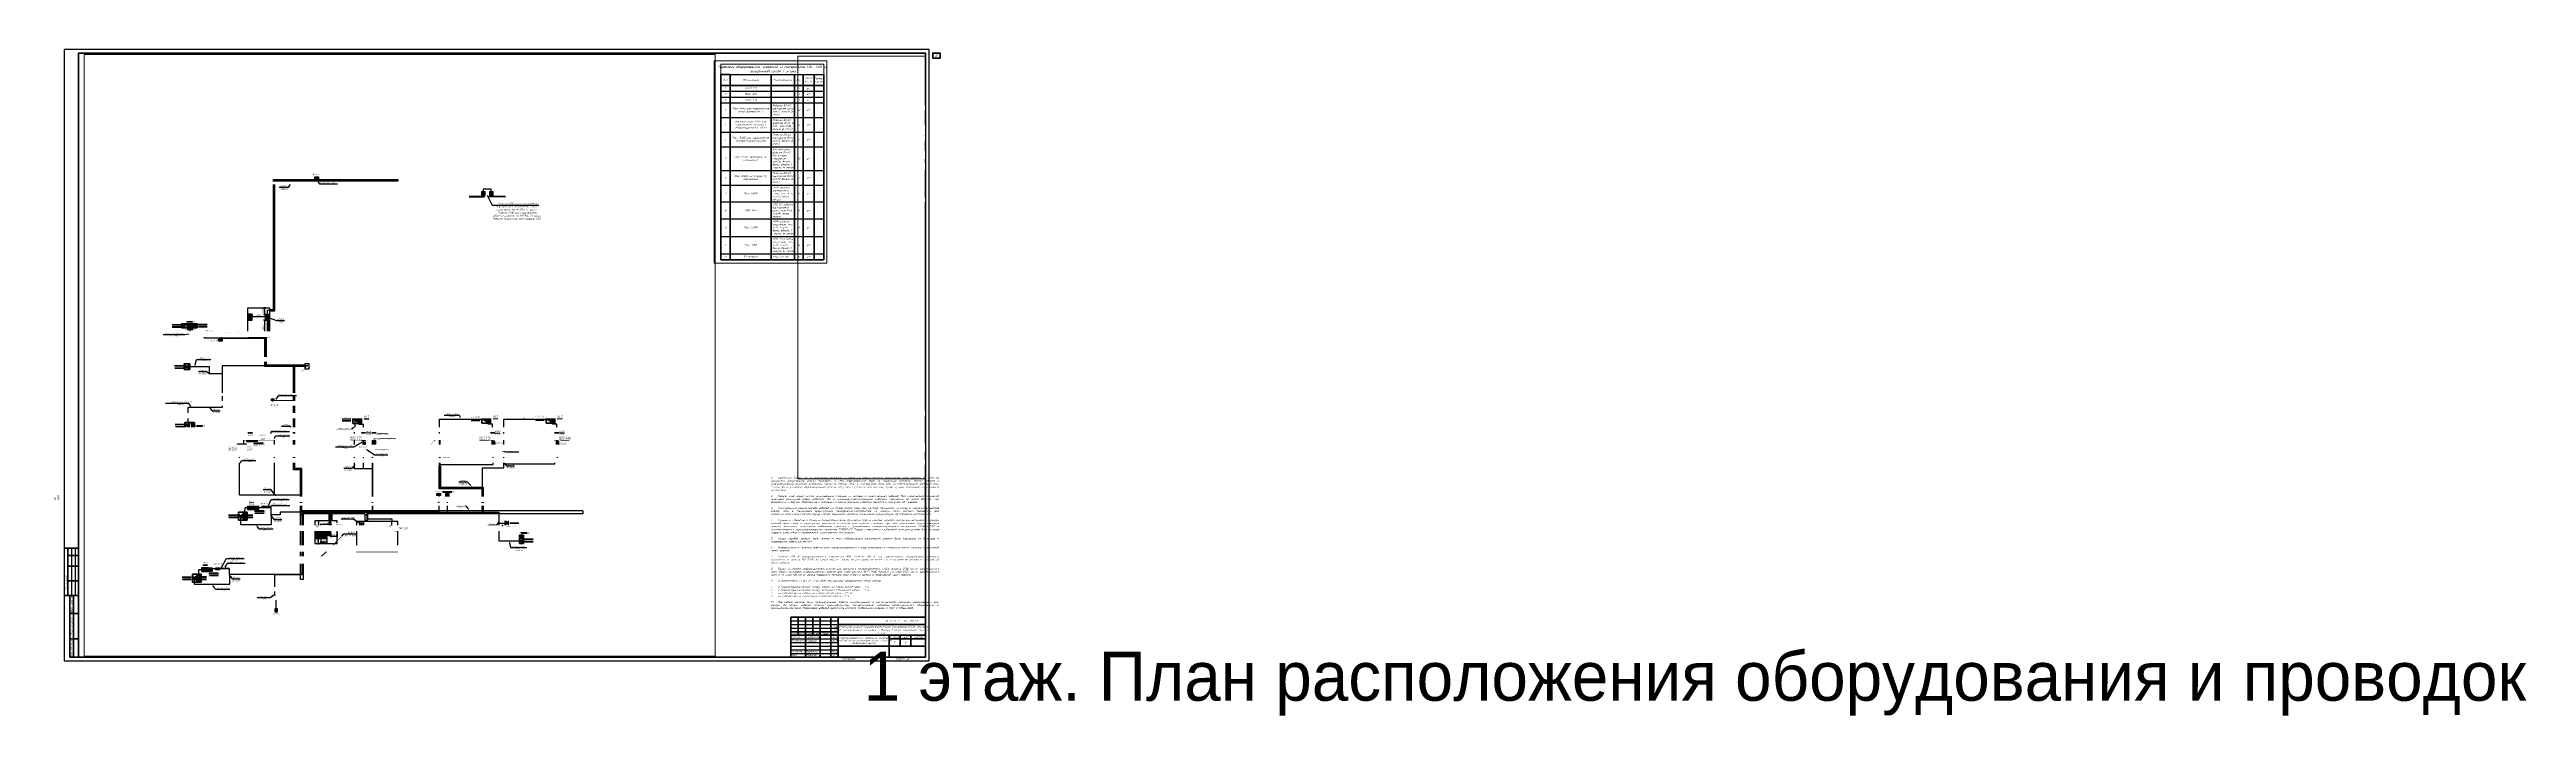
# Paper-space layout '05 План расположения оборудования и кабельных трасс на 1 этаже' of a CAD drawing. Extents: x -20 to 3385, y -75 to 841.
# The model-space entities are those that its viewports show. They can reach past a viewport. Long polylines and large blocks are cut down to what shows.
import ezdxf
from ezdxf import colors
from ezdxf.entities.mleader import LeaderData, LeaderLine
from ezdxf.enums import TextEntityAlignment as Align
from ezdxf.math import Vec2, Vec3

# ---------------------------------------------------------------- set-up
doc = ezdxf.new("R2018")
doc.units = 0
doc.header["$LTSCALE"] = 100
doc.set_wipeout_variables(frame=1)
doc.header["$PDMODE"] = 1
doc.header["$PDSIZE"] = 200
doc.linetypes.add('HIDDEN2', pattern=[4.7625, 3.175, -1.5875])
doc.layers.get('Defpoints').update_dxf_attribs({"color": 42})
for name, color, linetype, lineweight in [('13_АПС_кабели', 1, 'Continuous', 30), ('АП_АСУ_ОсновнаяТолстая', 7, 'Continuous', 30), ('АП_АСУ_ОсновнаяТонкая', 7, 'Continuous', 25), ('ММ HDMI-DVI', 5, 'Continuous', 30), ('ОС', 5, 'Continuous', 30), ('СКС-РОЗЕТКИ', 7, 'Continuous', 50), ('СС_Выноски', 7, 'Continuous', 15), ('СС_СКК_Лоток', 170, 'Continuous', 30), ('СС_СКС_Кабель', 6, 'Continuous', 30), ('СС_СКС_Оборудование', 6, 'Continuous', 30), ('СС_Схема', 7, 'Continuous', 30)]:
    doc.layers.add(name, color=color, linetype=linetype, lineweight=lineweight)
doc.layers.add('СКС_UsbHDMI', color=7, linetype='Continuous', lineweight=30, true_color=0x9b9b37)
doc.styles.add('1ISOCPEUR', font='isocpeui.ttf', dxfattribs={"height": 250})
doc.styles.add('BRAZEN-txt', font='isocpeui.ttf')
doc.styles.get("Standard").update_dxf_attribs({"font": 'arial.ttf'})
doc.linetypes.add('Рабочее в трубе  _о_о_', pattern='A,5,2,[133,ltypeshp.shx,S=0.4,R=0,X=0,Y=0.75],3', length=10)
doc.dimstyles.new('BRAZEN-Размеры_осевые', dxfattribs={"dimscale": 0, "dimtxt": 350, "dimasz": 150, "dimexe": 100, "dimexo": 100, "dimgap": 70, "dimtad": 1, "dimdec": 0, "dimzin": 0, "dimdsep": 46, "dimtxsty": 'BRAZEN-txt', "dimblk": 'ARCHTICK', "dimcen": 1, "dimdle": 100, "dimadec": 0, "dimazin": 0, "dimtfac": 1, "dimtdec": 0, "dimtofl": 0, "dimtmove": 1, "dimatfit": 3, "dimfxl": 1, "dimtolj": 1, "dimtzin": 0, "dimarcsym": 0})

# ---------------------------------------------------------------- blocks, each defined once
blk = doc.blocks.new('*U258')
at = {"linetype": 'Continuous', "lineweight": 25}
for p, q in [((1189, 841), (0, 841)), ((0, 841), (0, 0)), ((1189, 0), (1189, 841)), ((10, 155), (10, 90)), ((15, 155), (15, 90)), ((999, 55), (1064, 55)), ((999, 50), (1064, 50)), ((999, 45), (1064, 45)), ((0, 0), (1189, 0)), ((999, 30), (1064, 30)), ((999, 25), (1064, 25)), ((999, 20), (1064, 20)), ((999, 15), (1064, 15)), ((999, 10), (1064, 10))]:
    blk.add_line(p, q, dxfattribs=at)
at = {"linetype": 'Continuous', "lineweight": 60}
for p, q in [((1184, 836), (20, 836)), ((20, 836), (20, 5)), ((1184, 5), (1184, 836)), ((20, 155), (0, 155)), ((5, 155), (5, 90)), ((20, 145), (5, 145)), ((20, 130), (5, 130)), ((20, 110), (5, 110)), ((20, 90), (0, 90)), ((8, 90), (8, 5)), ((13, 90), (13, 5)), ((8, 65), (20, 65)), ((999, 60), (1184, 60)), ((999, 5), (999, 60)), ((999, 40), (1064, 40)), ((999, 35), (1184, 35)), ((1009, 60), (1009, 35)), ((1019, 60), (1019, 5)), ((1029, 60), (1029, 35)), ((1039, 60), (1039, 5)), ((1054, 60), (1054, 5)), ((1064, 5), (1064, 60)), ((1064, 50), (1184, 50)), ((1134, 35), (1134, 5)), ((1149, 35), (1149, 20)), ((1164, 35), (1164, 20)), ((1184, 5), (1184, 60)), ((8, 30), (20, 30)), ((8, 5), (20, 5)), ((20, 5), (1184, 5)), ((1064, 20), (1184, 20)), ((1134, 30), (1184, 30))]:
    blk.add_line(p, q, dxfattribs=at)
at = {"linetype": 'Continuous', "lineweight": 40}
blk.add_line((1134, 5), (1134, 35), dxfattribs=at)
at = {"lineweight": 60}
blk.add_lwpolyline([(1194, 829), (1204, 829), (1204, 836), (1194, 836)], close=True, dxfattribs=at)
at = {"linetype": 'Continuous', "rotation": 90, "style": '1ISOCPEUR'}
for s, insert, char_height, width, attachment_point in [('20_Главный_специалист_ВК', (-12.5, 176), 2.5, 19, 4), ('01.26', (-12.5, 215), 2.5, 10, 5), ('21_Главный_специалист_ЭОМ', (-7.5, 176), 2.5, 19, 4), ('01.26', (-7.5, 215), 2.5, 10, 5), ('01.26', (-2.5, 215), 2.5, 10, 5), ('Согласовано', (-17.5, 172.5), 3, 35, 5), ('Гл. спец ВК', (-12.5, 156), 2.5, 19, 4), ('01.26', (-12.5, 150), 2.5, 10, 5), ('Гл. спец ЭОМ', (-7.5, 156), 2.5, 19, 4), ('19_Главный_конструктор', (-7.5, 111), 2.5, 19, 4), ('01.26', (-7.5, 150), 2.5, 10, 5), ('18_Главный_специалист_ОВ', (-2.5, 111), 2.5, 19, 4), ('01.26', (-2.5, 150), 2.5, 10, 5), ('17_ГАП', (-12.5, 111), 2.5, 19, 4), ('Гл. констр. ', (-7.5, 91), 2.5, 19, 4), ('Гл. спец ОВ', (-2.5, 91), 2.5, 19, 4), ('Согласовано', (2.5, 107.5), 2.5, 35, 5), ('ГАП', (-12.5, 91), 2.5, 19, 4), ('Взам. инв. №', (10.5, 77.5), 2.5, 25, 5), ('Подп. и дата', (10.5, 47.5), 2.5, 35, 5), ('Инв. № подл.', (10.5, 17.5), 2.5, 25, 5)]:
    blk.add_mtext(s, dxfattribs=dict(at, insert=insert, char_height=char_height, width=width, attachment_point=attachment_point))
at = {"linetype": 'Continuous', "char_height": 2.5, "style": '1ISOCPEUR'}
for s, insert, width, attachment_point in [('Разраб.', (1000, 32.5), 19, 4), ('Капитальный ремонт общеобразовательного учреждения (ГБОУ «Школа № 429»), расположенного по адресу: г. Москва, 5-ая ул. Соколиной Горы д.14 1 этап', (1124, 42.5), 120, 5), ('16-25//Г-Р – СКС-ЛВС.ТФ', (1174, 55), 110, 6), ('Проверил', (1000, 27.5), 19, 4), ('Н. контр.', (1000, 12.5), 19, 4), ('ГИП', (1000, 7.5), 19, 4), ('Силантьев', (1020, 32.5), 19, 4), ('Поляков', (1020, 27.5), 19, 4), ('Воробьев', (1020, 12.5), 19, 4), ('Маркова', (1020, 7.5), 19, 4), ('06.26', (1055.3, 32.5), 10, 4), ('06.26', (1055.3, 27.5), 10, 4), ('06.26', (1055.3, 12.5), 10, 4), ('06.26', (1055.3, 7.4), 10, 4), ('Копировал', (1078.5, 2.5), 25, 5), ('Р', (1141.5, 25), 15, 5), ('Формат', (1149.5, 2.5), 16, 5)]:
    blk.add_mtext(s, dxfattribs=dict(at, insert=insert, width=width, attachment_point=attachment_point))
at = {"char_height": 2.5, "attachment_point": 5, "style": '1ISOCPEUR'}
for s, insert, width in [('Изм.', (1004, 37.5), 10), ('Кол.уч', (1014, 37.5), 10), ('Лист', (1024, 37.5), 10), ('№док', (1034, 37.5), 10), ('Подп.', (1046.5, 37.5), 15), ('Дата', (1059, 37.5), 10), ('Стадия', (1141.5, 32.5), 15), ('Лист', (1156.5, 32.5), 15), ('Листов', (1174, 32.5), 20)]:
    blk.add_mtext(s, dxfattribs=dict(at, insert=insert, width=width))
at = {"linetype": 'Continuous', "insert": (1099, 27.5), "char_height": 2.5, "width": 70, "attachment_point": 5, "line_spacing_factor": 0.8, "style": '1ISOCPEUR'}
blk.add_mtext('«Структурированные кабельные системы. Локально-вычислительные сети», «Система телефонной связи»', dxfattribs=at)
at = {"style": '1ISOCPEUR'}
for tag, p in [('Сквозная_нумерация', (1199, 832.5)), ('Форма3_номер_листа', (1156.5, 25)), ('Форма3_количество_листов', (1174, 25))]:
    blk.add_attdef(tag, text='', height=2.5, dxfattribs=at).set_placement(p, align=Align.MIDDLE_CENTER)
blk.add_attdef('Форма3_дополнительный_шифр', text='', height=2.5, dxfattribs=at).set_placement((1174, 55), align=Align.MIDDLE_LEFT)
at = {"lineweight": 30, "flags": 104}
blk.add_attdef('Форма3_наименование_чертежа', text='', height=2.5, dxfattribs=at).set_placement((1099, 12.5), align=Align.MIDDLE_CENTER)
at = {"style": '1ISOCPEUR', "flags": 8}
blk.add_attdef('Формат', (1157.5, 1.5), '', height=2.5, dxfattribs=at)
blk.add_wipeout([(-20, 220), (-0.5, 220), (-0.5, 90), (-20, 90)])
blk = doc.blocks.new('*U66')
blk.add_hatch(color=256).paths.add_polyline_path([(-0.7, -0.7, 1), (0.7, 0.7, 1)])
blk.add_lwpolyline([(-0.7, -0.7, 0, 1.5, 0), (-2.8, -2.8, 2, 2, 0)], format="xyseb")
at = {"const_width": 0.5}
blk.add_lwpolyline([(-8.5, -8.5), (-2.8, -2.8)], dxfattribs=at)
blk = doc.blocks.new('соед. коробка')
at = {"layer": 'ОС'}
h = blk.add_hatch(color=0, dxfattribs=at)
h.dxf.hatch_style = 1
h.paths.add_polyline_path([(93.75, 0, 1), (-93.75, 0, 1)])
at = {"layer": 'ОС', "color": 0}
blk.add_circle((0, 0), 93.75, dxfattribs=at)
at = {"layer": 'ОС', "color": 0, "style": '1ISOCPEUR'}
blk.add_attdef('ПАРАМЕТР', (-187.5, 150), '', height=112.5, dxfattribs=at)
blk = doc.blocks.new('*U65')
blk.add_hatch(color=256).paths.add_polyline_path([(-0.7, -0.7, 1), (0.7, 0.7, 1)])
at = {"const_width": 0.5}
blk.add_lwpolyline([(0.5, 0.5), (6.4, 6.4)], dxfattribs=at)
blk.add_lwpolyline([(8.5, 8.5, 0, 1.5, 0), (6.4, 6.4, 2, 2, 0)], format="xyseb")
blk = doc.blocks.new('1й этаж лоток')
at = {"layer": 'СС_СКК_Лоток'}
for p, q in [((313033, -83464), (313033, -65611)), ((313033, -65611), (330140, -65611)), ((313233, -65872), (313033, -65872)), ((330140, -65811), (313233, -65811)), ((313233, -83664), (313233, -65811)), ((313276, -65811), (313276, -65611)), ((330140, -65611), (330140, -65811)), ((312624, -83464), (313033, -83464)), ((312624, -83464), (312624, -83664)), ((312624, -83664), (313233, -83664)), ((312983, -83464), (312983, -83664)), ((313033, -83397), (313233, -83397)), ((311832, -91342), (311832, -87368)), ((311832, -87368), (312032, -87368)), ((312032, -87368), (312032, -91142)), ((312032, -91084), (311832, -91084)), ((315779, -91342), (311832, -91342)), ((315731, -91142), (312032, -91142)), ((312070, -91142), (312070, -91342)), ((315722, -91342), (315722, -91142)), ((317414, -91142), (315731, -91142)), ((315779, -105563), (315779, -91342)), ((315779, -91401), (315979, -91401)), ((315979, -105363), (315979, -91342)), ((317414, -91342), (315979, -91342)), ((316029, -91342), (316029, -91142)), ((317414, -91142), (317414, -91342)), ((315979, -105307), (315779, -105307)), ((316936, -105363), (315979, -105363)), ((316027, -105363), (316027, -105563)), ((316673, -105563), (316673, -105363)), ((316936, -111200), (316936, -105363)), ((335795, -108153), (335795, -105058)), ((335795, -105058), (335995, -105058)), ((335995, -105058), (335995, -107953)), ((316736, -105563), (315779, -105563)), ((316736, -111200), (316736, -105563)), ((316736, -105630), (316936, -105630)), ((335995, -107878), (335795, -107878)), ((341714, -108153), (335795, -108153)), ((341914, -107953), (335995, -107953)), ((336081, -107953), (336081, -108153)), ((341646, -108153), (341646, -107953)), ((341714, -111200), (341714, -108153)), ((341714, -108236), (341914, -108236)), ((341914, -111200), (341914, -107953)), ((316736, -120644), (316736, -111200)), ((355555, -111200), (316736, -111200)), ((317136, -111695), (316736, -111695)), ((320675, -111600), (317136, -111600)), ((317136, -111600), (317136, -120644)), ((317218, -111600), (317218, -111200)), ((320592, -111600), (320592, -111200)), ((320675, -112442), (320675, -111600)), ((320675, -111709), (321075, -111709)), ((325583, -111600), (321075, -111600)), ((321075, -111600), (321075, -112442)), ((321152, -111600), (321152, -111200)), ((325491, -111600), (325491, -111200)), ((325583, -111600), (325583, -112443)), ((325583, -111695), (325983, -111695)), ((355555, -111600), (325983, -111600)), ((325983, -112443), (325983, -111600)), ((326064, -111600), (326064, -111200)), ((355555, -111200), (355555, -111600)), ((321075, -112442), (320675, -112442)), ((325583, -112443), (325983, -112443)), ((317136, -120644), (316736, -120644))]:
    blk.add_line(p, q, dxfattribs=at)
blk = doc.blocks.new('панель приема видеодомофона')
blk.add_wipeout([(0, 10), (7, 10), (7, 0), (0, 0)])
at = {"true_color": 0xffffff, "transparency": 33554687}
h = blk.add_hatch(color=7, dxfattribs=at)
h.dxf.hatch_style = 1
h.paths.add_polyline_path([(7, 10), (3.5, 10), (0, 10), (0, 5), (0, 0), (3.5, 0), (7, 0), (7, 5)])
h.paths.add_polyline_path([(3.1, 8.8), (3.1, 1.7), (0.8, 1.7), (0.8, 8.8)], flags=16)
h.paths.add_polyline_path([(3.6, 8.8), (6.6, 8.8), (6.6, 5.6), (3.6, 5.6)], flags=16)
h.paths.add_polyline_path([(4.5, 4.2, -1), (4, 4.2, -1)], flags=16)
h.paths.add_polyline_path([(5.4, 4.2, -1), (4.9, 4.2, -1)], flags=16)
h.paths.add_polyline_path([(6.4, 4.2, -1), (5.8, 4.2, -1)], flags=16)
h.paths.add_polyline_path([(4.5, 3.2, -1), (4, 3.2, -1)], flags=16)
h.paths.add_polyline_path([(5.4, 3.2, -1), (4.9, 3.2, -1)], flags=16)
h.paths.add_polyline_path([(6.4, 3.2, -1), (5.8, 3.2, -1)], flags=16)
h.paths.add_polyline_path([(4.5, 2.2, -1), (4, 2.2, -1)], flags=16)
h.paths.add_polyline_path([(5.4, 2.2, -1), (4.9, 2.2, -1)], flags=16)
h.paths.add_polyline_path([(6.4, 2.2, -1), (5.8, 2.2, -1)], flags=16)
h = blk.add_hatch(color=7, dxfattribs=at)
h.dxf.hatch_style = 1
h.paths.add_polyline_path([(3.1, 8.8), (0.8, 8.8), (0.8, 1.7), (3.1, 1.7)])
h.paths.add_polyline_path([(6.6, 8.8), (3.6, 8.8), (3.6, 5.6), (6.6, 5.6)])
h = blk.add_hatch(color=0)
h.dxf.hatch_style = 1
h.paths.add_polyline_path([(4, 4.2, 1), (4.5, 4.2, 1)])
h = blk.add_hatch(color=0)
h.dxf.hatch_style = 1
h.paths.add_polyline_path([(4, 3.2, 1), (4.5, 3.2, 1)])
h = blk.add_hatch(color=0)
h.dxf.hatch_style = 1
h.paths.add_polyline_path([(4, 2.2, 1), (4.5, 2.2, 1)])
h = blk.add_hatch(color=0)
h.dxf.hatch_style = 1
h.paths.add_polyline_path([(4.9, 4.2, 1), (5.4, 4.2, 1)])
h = blk.add_hatch(color=0)
h.dxf.hatch_style = 1
h.paths.add_polyline_path([(4.9, 3.2, 1), (5.4, 3.2, 1)])
h = blk.add_hatch(color=0)
h.dxf.hatch_style = 1
h.paths.add_polyline_path([(4.9, 2.2, 1), (5.4, 2.2, 1)])
h = blk.add_hatch(color=0)
h.dxf.hatch_style = 1
h.paths.add_polyline_path([(5.8, 4.2, 1), (6.4, 4.2, 1)])
h = blk.add_hatch(color=0)
h.dxf.hatch_style = 1
h.paths.add_polyline_path([(5.8, 3.2, 1), (6.4, 3.2, 1)])
h = blk.add_hatch(color=0)
h.dxf.hatch_style = 1
h.paths.add_polyline_path([(5.8, 2.2, 1), (6.4, 2.2, 1)])
at = {"color": 0, "lineweight": 30}
blk.add_lwpolyline([(0, 0), (3.5, 0), (7, 0), (7, 5), (7, 10), (3.5, 10), (0, 10), (0, 5)], close=True, dxfattribs=at)
at = {"color": 0}
for points in [[(0.8, 1.7), (3.1, 1.7), (3.1, 8.8), (0.8, 8.8)], [(3.6, 8.8), (6.6, 8.8), (6.6, 5.6), (3.6, 5.6)]]:
    blk.add_lwpolyline(points, close=True, dxfattribs=at)
for centre in [(4.3, 4.2), (4.3, 3.2), (4.3, 2.2), (5.2, 4.2), (5.2, 3.2), (5.2, 2.2), (6.1, 4.2), (6.1, 3.2), (6.1, 2.2)]:
    blk.add_circle(centre, 0.266, dxfattribs=at)
blk = doc.blocks.new('Розетки HDMI и USB')
at = {"true_color": 0xffffff, "transparency": 33554687}
h = blk.add_hatch(color=7, dxfattribs=at)
h.dxf.hatch_style = 1
h.paths.add_polyline_path([(237, 475), (0, 475), (0, 237), (237, 237)])
h.paths.add_polyline_path([(211, 388), (211, 348), (205, 348), (190, 331), (123, 331), (56, 331), (41, 348), (35, 348), (35, 388)], flags=16)
h = blk.add_hatch(color=7, dxfattribs=at)
h.dxf.hatch_style = 1
h.paths.add_polyline_path([(237, 237), (0, 237), (0, 0), (237, 0)])
h.paths.add_polyline_path([(197, 140), (197, 97), (41, 97), (41, 140)], flags=16)
h.paths.add_polyline_path([(197, 140), (41, 140), (41, 117), (197, 117)], flags=0)
h = blk.add_hatch(color=7, dxfattribs=at)
h.dxf.hatch_style = 1
h.paths.add_polyline_path([(211, 388), (35, 388), (35, 348), (41, 348), (56, 331), (123, 331), (190, 331), (205, 348), (211, 348)])
h = blk.add_hatch(color=7, dxfattribs=at)
h.dxf.hatch_style = 1
h.paths.add_polyline_path([(197, 140), (41, 140), (41, 117), (197, 117)])
at = {"true_color": 0x000000, "transparency": 33554687}
h = blk.add_hatch(color=18, dxfattribs=at)
h.dxf.hatch_style = 1
h.paths.add_polyline_path([(197, 117), (41, 117), (41, 97), (197, 97)])
at = {"layer": 'СС_СКС_Кабель', "color": 0}
for p, q in [((0, 475), (0, 0)), ((237, 475), (0, 475)), ((0, 237), (237, 237)), ((0, 0), (237, 0)), ((35, 388), (211, 388)), ((35, 388), (35, 348)), ((35, 348), (41, 348)), ((41, 348), (56, 331)), ((41, 140), (197, 140)), ((41, 97), (41, 140)), ((41, 117), (197, 117)), ((197, 97), (41, 97)), ((56, 331), (123, 331)), ((190, 331), (123, 331)), ((205, 348), (190, 331)), ((197, 140), (197, 97)), ((211, 348), (205, 348)), ((211, 388), (211, 348)), ((237, 0), (237, 475))]:
    blk.add_line(p, q, dxfattribs=at)
blk = doc.blocks.new('*U72')
at = {"color": 0}
for p, q in [((0, -38), (0, 462)), ((0, 462), (500, 462)), ((92, 76), (250, 348)), ((407, 348), (92, 348)), ((407, 76), (92, 76)), ((250, 348), (407, 76)), ((250, 76), (250, 348)), ((500, 462), (500, -38)), ((500, -38), (0, -38))]:
    blk.add_line(p, q, dxfattribs=at)
blk = doc.blocks.new('Розетка 1хRJ45')
at = {"true_color": 0xffffff, "transparency": 33554687}
h = blk.add_hatch(color=7, dxfattribs=at)
h.dxf.hatch_style = 1
h.paths.add_polyline_path([(273, 158), (0, 0), (273, -158)])
at = {"color": 0, "lineweight": 30}
for p, q in [((0, 0), (273, 158)), ((0, 158), (0, -158)), ((273, -158), (0, 0)), ((273, 158), (273, -158))]:
    blk.add_line(p, q, dxfattribs=at)
at = {"style": '1ISOCPEUR', "oblique": 15, "width": 0.8, "flags": 8}
blk.add_attdef('ПОЗ.', (311, -106), '', height=250, dxfattribs=at)
blk = doc.blocks.new('порт ШИ')
at = {"layer": 'АП_АСУ_ОсновнаяТонкая', "color": 3, "lineweight": 0, "ltscale": 50}
blk.add_lwpolyline([(-240, 462), (240, 462), (240, 0), (-240, 0)], close=True, dxfattribs=at)
at = {"layer": 'АП_АСУ_ОсновнаяТонкая', "color": 3, "lineweight": 0, "ltscale": 50, "rotation": 90}
blk.add_blockref('Розетка 1хRJ45', (0, 87), dxfattribs=at)
blk = doc.blocks.new('*U120')
at = {"true_color": 0xffffff, "transparency": 33554687}
h = blk.add_hatch(color=7, dxfattribs=at)
h.dxf.hatch_style = 1
h.paths.add_polyline_path([(0, 338), (0, 0), (599, 0), (599, 338)])
at = {"color": 0}
blk.add_lwpolyline([(0, 338), (599, 338), (599, 0), (0, 0)], close=True, dxfattribs=at)
at = {"color": 0, "insert": (13, 300), "char_height": 250, "attachment_point": 1, "style": '1ISOCPEUR'}
blk.add_mtext_dynamic_manual_height_columns('WiFi', width=599, gutter_width=1250, heights=[0], dxfattribs=at)
at = {"color": 18, "true_color": 0x000000, "style": '1ISOCPEUR'}
blk.add_attdef('НАЗВАНИЕ', (-253, 862), '', height=250, dxfattribs=at)
blk = doc.blocks.new('*U121')
at = {"true_color": 0xffffff, "transparency": 33554687}
h = blk.add_hatch(color=7, dxfattribs=at)
h.dxf.hatch_style = 1
h.paths.add_polyline_path([(0, 338), (0, 0), (599, 0), (599, 338)])
at = {"color": 0}
blk.add_lwpolyline([(0, 338), (599, 338), (599, 0), (0, 0)], close=True, dxfattribs=at)
at = {"color": 0, "insert": (13, 300), "char_height": 250, "attachment_point": 1, "style": '1ISOCPEUR'}
blk.add_mtext_dynamic_manual_height_columns('WiFi', width=599, gutter_width=1250, heights=[0], dxfattribs=at)
at = {"color": 18, "true_color": 0x000000, "style": '1ISOCPEUR'}
blk.add_attdef('НАЗВАНИЕ', (-253, 579), '', height=250, dxfattribs=at)
blk = doc.blocks.new('*U122')
at = {"true_color": 0xffffff, "transparency": 33554687}
h = blk.add_hatch(color=7, dxfattribs=at)
h.dxf.hatch_style = 1
h.paths.add_polyline_path([(0, 338), (0, 0), (599, 0), (599, 338)])
at = {"color": 0}
blk.add_lwpolyline([(0, 338), (599, 338), (599, 0), (0, 0)], close=True, dxfattribs=at)
at = {"color": 0, "insert": (13, 300), "char_height": 250, "attachment_point": 1, "style": '1ISOCPEUR'}
blk.add_mtext_dynamic_manual_height_columns('WiFi', width=599, gutter_width=1250, heights=[0], dxfattribs=at)
at = {"color": 18, "true_color": 0x000000, "style": '1ISOCPEUR'}
blk.add_attdef('НАЗВАНИЕ', (-399, 639), '', height=250, dxfattribs=at)
blk = doc.blocks.new('*U117')
at = {"true_color": 0xffffff, "transparency": 33554687}
h = blk.add_hatch(color=7, dxfattribs=at)
h.dxf.hatch_style = 1
h.paths.add_polyline_path([(0, 338), (0, 0), (599, 0), (599, 338)])
at = {"color": 0}
blk.add_lwpolyline([(0, 338), (599, 338), (599, 0), (0, 0)], close=True, dxfattribs=at)
at = {"color": 0, "insert": (13, 300), "char_height": 250, "attachment_point": 1, "style": '1ISOCPEUR'}
blk.add_mtext_dynamic_manual_height_columns('WiFi', width=599, gutter_width=1250, heights=[0], dxfattribs=at)
at = {"color": 18, "true_color": 0x000000, "style": '1ISOCPEUR'}
blk.add_attdef('НАЗВАНИЕ', (-337, 991), '', height=250, dxfattribs=at)
blk = doc.blocks.new('*U118')
at = {"true_color": 0xffffff, "transparency": 33554687}
h = blk.add_hatch(color=7, dxfattribs=at)
h.dxf.hatch_style = 1
h.paths.add_polyline_path([(0, 338), (0, 0), (599, 0), (599, 338)])
at = {"color": 0}
blk.add_lwpolyline([(0, 338), (599, 338), (599, 0), (0, 0)], close=True, dxfattribs=at)
at = {"color": 0, "insert": (13, 300), "char_height": 250, "attachment_point": 1, "style": '1ISOCPEUR'}
blk.add_mtext_dynamic_manual_height_columns('WiFi', width=599, gutter_width=1250, heights=[0], dxfattribs=at)
at = {"color": 18, "true_color": 0x000000, "style": '1ISOCPEUR'}
blk.add_attdef('НАЗВАНИЕ', (237, -84), '', height=250, dxfattribs=at)
blk = doc.blocks.new('*U254')
at = {"true_color": 0xffffff, "transparency": 33554687}
h = blk.add_hatch(color=7, dxfattribs=at)
h.dxf.hatch_style = 1
h.paths.add_polyline_path([(0, 338), (0, 0), (599, 0), (599, 338)])
at = {"color": 0}
blk.add_lwpolyline([(0, 338), (599, 338), (599, 0), (0, 0)], close=True, dxfattribs=at)
at = {"color": 0, "insert": (13, 300), "char_height": 250, "attachment_point": 1, "style": '1ISOCPEUR'}
blk.add_mtext_dynamic_manual_height_columns('WiFi', width=599, gutter_width=1250, heights=[0], dxfattribs=at)
at = {"color": 18, "true_color": 0x000000, "style": '1ISOCPEUR'}
blk.add_attdef('НАЗВАНИЕ', (123, -96), '', height=250, dxfattribs=at)
blk = doc.blocks.new('USB')
at = {"true_color": 0xffffff, "transparency": 33554687}
h = blk.add_hatch(color=7, dxfattribs=at)
h.dxf.hatch_style = 1
h.paths.add_polyline_path([(500, 0), (0, 0), (0, -500), (500, -500)])
h.paths.add_polyline_path([(414, -205), (414, -296), (86, -296), (86, -205)], flags=16)
h.paths.add_polyline_path([(414, -205), (86, -205), (86, -254), (414, -254)], flags=0)
h = blk.add_hatch(color=7, dxfattribs=at)
h.dxf.hatch_style = 1
h.paths.add_polyline_path([(86, -205), (86, -254), (414, -254), (414, -205)])
at = {"true_color": 0x000000, "transparency": 33554687}
h = blk.add_hatch(color=18, dxfattribs=at)
h.dxf.hatch_style = 1
h.paths.add_polyline_path([(86, -254), (86, -296), (414, -296), (414, -254)])
at = {"color": 5, "lineweight": 30}
blk.add_lwpolyline([(500, -500), (500, 0), (0, 0), (0, -500)], close=True, dxfattribs=at)
at = {"layer": 'СС_СКС_Кабель', "color": 5}
for p, q in [((86, -205), (414, -205)), ((86, -296), (86, -205)), ((86, -254), (414, -254)), ((414, -296), (86, -296)), ((414, -205), (414, -296))]:
    blk.add_line(p, q, dxfattribs=at)
blk = doc.blocks.new('_None')
blk = doc.blocks.new('Модуль на 1 RJ')
at = {"true_color": 0xffffff}
h = blk.add_hatch(color=7, dxfattribs=at)
h.dxf.hatch_style = 1
h.paths.add_polyline_path([(0, 250), (-289, 250), (0, -250)])
at = {"color": 0, "lineweight": 30}
for p, q in [((-289, 250), (0, 250)), ((0, -250), (-289, 250)), ((0, 250), (0, -250)), ((-289, -250), (0, -250))]:
    blk.add_line(p, q, dxfattribs=at)
blk = doc.blocks.new('ШКАФ ТФ 1')
at = {"true_color": 0xffffff, "transparency": 33554687}
h = blk.add_hatch(color=7, dxfattribs=at)
h.dxf.hatch_style = 1
h.paths.add_polyline_path([(400, 522), (-400, 522), (-400, -522), (400, -522)])
h.paths.add_polyline_path([(400, 678), (-400, 678), (-400, 522), (400, 522)])
at = {"layer": 'СС_СКС_Оборудование', "color": 180}
blk.add_line((-400, 522), (400, 522), dxfattribs=at)
blk.add_lwpolyline([(-400, -522), (400, -522), (400, 678), (-400, 678)], close=True, dxfattribs=at)
at = {"layer": 'СС_СКС_Кабель', "rotation": 90}
blk.add_blockref('соед. коробка', (0, 0), dxfattribs=at)
blk = doc.blocks.new('шкаф ТШ 2')
at = {"true_color": 0xffffff, "transparency": 33554684}
h = blk.add_hatch(color=7, dxfattribs=at)
h.dxf.hatch_style = 1
h.paths.add_polyline_path([(341, 300), (-341, 300), (-341, -300), (341, -300)])
h.paths.add_polyline_path([(-341, 300), (-459, 300), (-459, -300), (-341, -300)])
at = {"layer": 'СС_СКС_Оборудование', "color": 180}
blk.add_line((-341, 300), (-341, -300), dxfattribs=at)
blk.add_lwpolyline([(341, 300), (-459, 300), (-459, -300), (341, -300)], close=True, dxfattribs=at)
at = {"layer": 'СС_СКС_Кабель', "rotation": 180}
blk.add_blockref('соед. коробка', (0, 0), dxfattribs=at)
blk = doc.blocks.new('_ArchTick')
at = {"color": 0, "linetype": 'ByBlock', "const_width": 0.15}
blk.add_lwpolyline([(-0.5, -0.5), (0.5, 0.5)], dxfattribs=at)
blk = doc.blocks.new('*D129')
at = {"layer": 'Defpoints', "color": 0, "transparency": 16777216}
for p in [(320939, -114174), (320939, -114726), (321774, -114072)]:
    blk.add_point(p, dxfattribs=at)
at = {"layer": 'СС_СКК_Лоток', "color": 0, "linetype": 'Continuous', "lineweight": -2, "transparency": 16777216}
for p, q in [((321874, -114726), (320839, -114726)), ((320939, -114274), (320939, -114826)), ((321774, -114172), (321774, -114826))]:
    blk.add_line(p, q, dxfattribs=at)
at = {"layer": 'СС_СКК_Лоток', "color": 0, "lineweight": -2, "transparency": 16777216, "xscale": 150, "yscale": 150, "zscale": 150, "rotation": 180}
blk.add_blockref('_ArchTick', (320939, -114726), dxfattribs=at)
at = {"layer": 'СС_СКК_Лоток', "color": 0, "lineweight": -2, "transparency": 16777216, "xscale": 150, "yscale": 150, "zscale": 150}
blk.add_blockref('_ArchTick', (321774, -114726), dxfattribs=at)
at = {"layer": 'СС_СКК_Лоток', "color": 0, "lineweight": 0, "transparency": 16777216, "insert": (321356, -114591), "char_height": 250, "width": 731.08, "attachment_point": 5, "style": '1ISOCPEUR'}
blk.add_mtext('\\A1;850', dxfattribs=at)
blk = doc.blocks.new('*D130')
at = {"layer": 'Defpoints', "color": 0, "transparency": 16777216}
for p in [(319547, -114674), (319547, -115479), (320356, -114674)]:
    blk.add_point(p, dxfattribs=at)
at = {"layer": 'СС_СКК_Лоток', "color": 0, "linetype": 'Continuous', "lineweight": -2, "transparency": 16777216}
for p, q in [((320456, -115479), (319447, -115479)), ((319547, -114774), (319547, -115579)), ((320356, -114774), (320356, -115579))]:
    blk.add_line(p, q, dxfattribs=at)
at = {"layer": 'СС_СКК_Лоток', "color": 0, "lineweight": -2, "transparency": 16777216, "xscale": 150, "yscale": 150, "zscale": 150, "rotation": 180}
blk.add_blockref('_ArchTick', (319547, -115479), dxfattribs=at)
at = {"layer": 'СС_СКК_Лоток', "color": 0, "lineweight": -2, "transparency": 16777216, "xscale": 150, "yscale": 150, "zscale": 150}
blk.add_blockref('_ArchTick', (320356, -115479), dxfattribs=at)
at = {"layer": 'СС_СКК_Лоток', "color": 0, "lineweight": 0, "transparency": 16777216, "insert": (319952, -115344), "char_height": 250, "width": 731.08, "attachment_point": 5, "style": '1ISOCPEUR'}
blk.add_mtext('\\A1;800', dxfattribs=at)
blk = doc.blocks.new('ТШ СБ 1')
at = {"true_color": 0xffffff, "transparency": 33554687}
h = blk.add_hatch(color=7, dxfattribs=at)
h.dxf.hatch_style = 1
h.paths.add_polyline_path([(400, 522), (-400, 522), (-400, -522), (400, -522)])
h.paths.add_polyline_path([(400, 678), (-400, 678), (-400, 522), (400, 522)])
at = {"layer": 'СС_СКС_Оборудование', "color": 18, "true_color": 0x000000}
blk.add_line((-400, 522), (400, 522), dxfattribs=at)
blk.add_lwpolyline([(-400, -522), (400, -522), (400, 678), (-400, 678)], close=True, dxfattribs=at)
at = {"insert": (0, 0), "char_height": 250, "attachment_point": 5, "style": '1ISOCPEUR'}
blk.add_mtext_dynamic_manual_height_columns('ТШ СБ', width=2.5, gutter_width=12.5, heights=[0], dxfattribs=at)
blk = doc.blocks.new('*D131')
at = {"layer": 'Defpoints', "color": 0, "transparency": 16777216}
for p in [(319539, -113073), (319539, -113931), (320939, -113892)]:
    blk.add_point(p, dxfattribs=at)
at = {"layer": 'СС_СКК_Лоток', "color": 0, "linetype": 'Continuous', "lineweight": -2, "transparency": 16777216}
for p, q in [((321039, -113073), (319439, -113073)), ((319539, -113831), (319539, -112973)), ((320939, -113792), (320939, -112973))]:
    blk.add_line(p, q, dxfattribs=at)
at = {"layer": 'СС_СКК_Лоток', "color": 0, "lineweight": -2, "transparency": 16777216, "xscale": 150, "yscale": 150, "zscale": 150, "rotation": 180}
blk.add_blockref('_ArchTick', (319539, -113073), dxfattribs=at)
at = {"layer": 'СС_СКК_Лоток', "color": 0, "lineweight": -2, "transparency": 16777216, "xscale": 150, "yscale": 150, "zscale": 150}
blk.add_blockref('_ArchTick', (320939, -113073), dxfattribs=at)
at = {"layer": 'СС_СКК_Лоток', "color": 0, "lineweight": 0, "transparency": 16777216, "insert": (320239, -112938), "char_height": 250, "width": 731.08, "attachment_point": 5, "style": '1ISOCPEUR'}
blk.add_mtext('\\A1;1400', dxfattribs=at)
blk = doc.blocks.new('*D132')
at = {"layer": 'Defpoints', "color": 0, "transparency": 16777216}
for p in [(319167, -115691), (319547, -114974), (320256, -115691)]:
    blk.add_point(p, dxfattribs=at)
at = {"layer": 'СС_СКК_Лоток', "color": 0, "linetype": 'Continuous', "lineweight": -2, "transparency": 16777216}
for p, q in [((319447, -114974), (319067, -114974)), ((320156, -115691), (319067, -115691)), ((319167, -114874), (319167, -115791))]:
    blk.add_line(p, q, dxfattribs=at)
at = {"layer": 'СС_СКК_Лоток', "color": 0, "lineweight": -2, "transparency": 16777216, "xscale": 150, "yscale": 150, "zscale": 150}
for p, rotation in [((319167, -114974), 90), ((319167, -115691), 270)]:
    blk.add_blockref('_ArchTick', p, dxfattribs=dict(at, rotation=rotation))
at = {"layer": 'СС_СКК_Лоток', "color": 0, "lineweight": 0, "transparency": 16777216, "insert": (319030, -115333), "char_height": 250, "width": 731.08, "attachment_point": 5, "rotation": 90, "style": '1ISOCPEUR'}
blk.add_mtext('\\A1;700', dxfattribs=at)
blk = doc.blocks.new('*D133')
at = {"layer": 'Defpoints', "color": 0, "transparency": 16777216}
for p in [(319204, -113774), (319464, -113774), (320425, -112562)]:
    blk.add_point(p, dxfattribs=at)
at = {"layer": 'СС_СКК_Лоток', "color": 0, "linetype": 'Continuous', "lineweight": -2, "transparency": 16777216}
for p, q in [((320325, -112562), (319104, -112562)), ((319364, -113774), (319104, -113774)), ((319204, -112462), (319204, -113874))]:
    blk.add_line(p, q, dxfattribs=at)
at = {"layer": 'СС_СКК_Лоток', "color": 0, "lineweight": -2, "transparency": 16777216, "xscale": 150, "yscale": 150, "zscale": 150}
for p, rotation in [((319204, -112562), 90), ((319204, -113774), 270)]:
    blk.add_blockref('_ArchTick', p, dxfattribs=dict(at, rotation=rotation))
at = {"layer": 'СС_СКК_Лоток', "color": 0, "lineweight": 0, "transparency": 16777216, "insert": (319069, -113168), "char_height": 250, "width": 731.08, "attachment_point": 5, "rotation": 90, "style": '1ISOCPEUR'}
blk.add_mtext('\\A1;1200', dxfattribs=at)
blk = doc.blocks.new('ТШ СБ 2')
at = {"true_color": 0xffffff, "transparency": 33554684}
h = blk.add_hatch(color=7, dxfattribs=at)
h.dxf.hatch_style = 1
h.paths.add_polyline_path([(300, 327), (-300, 327), (-300, -327), (300, -327)])
h.paths.add_polyline_path([(300, 473), (-300, 473), (-300, 327), (300, 327)])
at = {"layer": 'СС_СКС_Оборудование', "color": 7}
blk.add_line((-300, 327), (300, 327), dxfattribs=at)
blk.add_lwpolyline([(-300, 473), (-300, -327), (300, -327), (300, 473)], close=True, dxfattribs=at)
at = {"insert": (0, 0), "char_height": 225, "attachment_point": 5, "style": '1ISOCPEUR'}
blk.add_mtext_dynamic_manual_height_columns('ТШ СБ', width=2.5, gutter_width=12.5, heights=[0], dxfattribs=at)
blk = doc.blocks.new('*D134')
at = {"layer": 'Defpoints', "color": 0, "transparency": 16777216}
for p in [(310110, -84127), (311904, -84172), (311904, -84452)]:
    blk.add_point(p, dxfattribs=at)
at = {"layer": 'СС_СКК_Лоток', "color": 0, "linetype": 'Continuous', "lineweight": -2, "transparency": 16777216}
for p, q in [((310010, -84452), (312004, -84452)), ((310110, -84227), (310110, -84552)), ((311904, -84272), (311904, -84552))]:
    blk.add_line(p, q, dxfattribs=at)
at = {"layer": 'СС_СКК_Лоток', "color": 0, "lineweight": -2, "transparency": 16777216, "xscale": 150, "yscale": 150, "zscale": 150, "rotation": 180}
blk.add_blockref('_ArchTick', (310110, -84452), dxfattribs=at)
at = {"layer": 'СС_СКК_Лоток', "color": 0, "lineweight": -2, "transparency": 16777216, "xscale": 150, "yscale": 150, "zscale": 150}
blk.add_blockref('_ArchTick', (311904, -84452), dxfattribs=at)
at = {"layer": 'СС_СКК_Лоток', "color": 0, "lineweight": 0, "transparency": 16777216, "insert": (311007, -84317), "char_height": 250, "width": 731.08, "attachment_point": 5, "style": '1ISOCPEUR'}
blk.add_mtext('\\A1;1800', dxfattribs=at)
blk = doc.blocks.new('*D135')
at = {"layer": 'Defpoints', "color": 0, "transparency": 16777216}
for p in [(311783, -84172), (312064, -83238), (312145, -84172)]:
    blk.add_point(p, dxfattribs=at)
at = {"layer": 'СС_СКК_Лоток', "color": 0, "linetype": 'Continuous', "lineweight": -2, "transparency": 16777216}
for p, q in [((311964, -83238), (311683, -83238)), ((312045, -84172), (311683, -84172)), ((311783, -83138), (311783, -84272))]:
    blk.add_line(p, q, dxfattribs=at)
at = {"layer": 'СС_СКК_Лоток', "color": 0, "lineweight": -2, "transparency": 16777216, "xscale": 150, "yscale": 150, "zscale": 150}
for p, rotation in [((311783, -83238), 90), ((311783, -84172), 270)]:
    blk.add_blockref('_ArchTick', p, dxfattribs=dict(at, rotation=rotation))
at = {"layer": 'СС_СКК_Лоток', "color": 0, "lineweight": 0, "transparency": 16777216, "insert": (311648, -83705), "char_height": 250, "width": 731.08, "attachment_point": 5, "rotation": 90, "style": '1ISOCPEUR'}
blk.add_mtext('\\A1;950', dxfattribs=at)
blk = doc.blocks.new('*D136')
at = {"layer": 'Defpoints', "color": 0, "transparency": 16777216}
for p in [(312500, -84972), (311787, -87248), (312504, -87248)]:
    blk.add_point(p, dxfattribs=at)
at = {"layer": 'СС_СКК_Лоток', "color": 0, "linetype": 'Continuous', "lineweight": -2, "transparency": 16777216}
for p, q in [((312400, -84972), (311687, -84972)), ((311787, -84872), (311787, -87348)), ((312404, -87248), (311687, -87248))]:
    blk.add_line(p, q, dxfattribs=at)
at = {"layer": 'СС_СКК_Лоток', "color": 0, "lineweight": -2, "transparency": 16777216, "xscale": 150, "yscale": 150, "zscale": 150}
for p, rotation in [((311787, -84972), 90), ((311787, -87248), 270)]:
    blk.add_blockref('_ArchTick', p, dxfattribs=dict(at, rotation=rotation))
at = {"layer": 'СС_СКК_Лоток', "color": 0, "lineweight": 0, "transparency": 16777216, "insert": (311652, -86110), "char_height": 250, "width": 731.08, "attachment_point": 5, "rotation": 90, "style": '1ISOCPEUR'}
blk.add_mtext('\\A1;2300', dxfattribs=at)
blk = doc.blocks.new('_Dot')
at = {"color": 0, "linetype": 'ByBlock', "lineweight": -2}
blk.add_line((-0.5, 0), (-1, 0), dxfattribs=at)
at = {"color": 0, "linetype": 'ByBlock', "const_width": 0.5}
blk.add_lwpolyline([(-0.25, 0, 1), (0.25, 0, 1)], format="xyb", close=True, dxfattribs=at)
blk = doc.blocks.new('*U123')
at = {"true_color": 0xffffff, "transparency": 33554687}
h = blk.add_hatch(color=7, dxfattribs=at)
h.dxf.hatch_style = 1
h.paths.add_polyline_path([(0, 338), (0, 0), (599, 0), (599, 338)])
at = {"color": 0}
blk.add_lwpolyline([(0, 338), (599, 338), (599, 0), (0, 0)], close=True, dxfattribs=at)
at = {"color": 0, "insert": (13, 300), "char_height": 250, "attachment_point": 1, "style": '1ISOCPEUR'}
blk.add_mtext_dynamic_manual_height_columns('WiFi', width=599, gutter_width=1250, heights=[0], dxfattribs=at)
at = {"color": 18, "true_color": 0x000000, "style": '1ISOCPEUR'}
blk.add_attdef('НАЗВАНИЕ', (-399, 639), '', height=250, dxfattribs=at)
blk = doc.blocks.new('*U124')
at = {"true_color": 0xffffff, "transparency": 33554687}
h = blk.add_hatch(color=7, dxfattribs=at)
h.dxf.hatch_style = 1
h.paths.add_polyline_path([(0, 338), (0, 0), (599, 0), (599, 338)])
at = {"color": 0}
blk.add_lwpolyline([(0, 338), (599, 338), (599, 0), (0, 0)], close=True, dxfattribs=at)
at = {"color": 0, "insert": (13, 300), "char_height": 250, "attachment_point": 1, "style": '1ISOCPEUR'}
blk.add_mtext_dynamic_manual_height_columns('WiFi', width=599, gutter_width=1250, heights=[0], dxfattribs=at)
at = {"color": 18, "true_color": 0x000000, "style": '1ISOCPEUR'}
blk.add_attdef('НАЗВАНИЕ', (-525, 502), '', height=250, dxfattribs=at)
blk = doc.blocks.new('*U125')
at = {"true_color": 0xffffff, "transparency": 33554687}
h = blk.add_hatch(color=7, dxfattribs=at)
h.dxf.hatch_style = 1
h.paths.add_polyline_path([(0, 338), (0, 0), (599, 0), (599, 338)])
at = {"color": 0}
blk.add_lwpolyline([(0, 338), (599, 338), (599, 0), (0, 0)], close=True, dxfattribs=at)
at = {"color": 0, "insert": (13, 300), "char_height": 250, "attachment_point": 1, "style": '1ISOCPEUR'}
blk.add_mtext_dynamic_manual_height_columns('WiFi', width=599, gutter_width=1250, heights=[0], dxfattribs=at)
at = {"color": 18, "true_color": 0x000000, "style": '1ISOCPEUR'}
blk.add_attdef('НАЗВАНИЕ', (-525, 502), '', height=250, dxfattribs=at)
blk = doc.blocks.new('*U126')
at = {"true_color": 0xffffff, "transparency": 33554687}
h = blk.add_hatch(color=7, dxfattribs=at)
h.dxf.hatch_style = 1
h.paths.add_polyline_path([(0, 338), (0, 0), (599, 0), (599, 338)])
at = {"color": 0}
blk.add_lwpolyline([(0, 338), (599, 338), (599, 0), (0, 0)], close=True, dxfattribs=at)
at = {"color": 0, "insert": (13, 300), "char_height": 250, "attachment_point": 1, "style": '1ISOCPEUR'}
blk.add_mtext_dynamic_manual_height_columns('WiFi', width=599, gutter_width=1250, heights=[0], dxfattribs=at)
at = {"color": 18, "true_color": 0x000000, "style": '1ISOCPEUR'}
blk.add_attdef('НАЗВАНИЕ', (699, 427), '', height=250, dxfattribs=at)
blk = doc.blocks.new('*U127')
at = {"true_color": 0xffffff, "transparency": 33554687}
h = blk.add_hatch(color=7, dxfattribs=at)
h.dxf.hatch_style = 1
h.paths.add_polyline_path([(0, 338), (0, 0), (599, 0), (599, 338)])
at = {"color": 0}
blk.add_lwpolyline([(0, 338), (599, 338), (599, 0), (0, 0)], close=True, dxfattribs=at)
at = {"color": 0, "insert": (13, 300), "char_height": 250, "attachment_point": 1, "style": '1ISOCPEUR'}
blk.add_mtext_dynamic_manual_height_columns('WiFi', width=599, gutter_width=1250, heights=[0], dxfattribs=at)
at = {"color": 18, "true_color": 0x000000, "style": '1ISOCPEUR'}
blk.add_attdef('НАЗВАНИЕ', (957, -493), '', height=250, dxfattribs=at)
blk = doc.blocks.new('*U128')
at = {"true_color": 0xffffff, "transparency": 33554687}
h = blk.add_hatch(color=7, dxfattribs=at)
h.dxf.hatch_style = 1
h.paths.add_polyline_path([(0, 338), (0, 0), (599, 0), (599, 338)])
at = {"color": 0}
blk.add_lwpolyline([(0, 338), (599, 338), (599, 0), (0, 0)], close=True, dxfattribs=at)
at = {"color": 0, "insert": (13, 300), "char_height": 250, "attachment_point": 1, "style": '1ISOCPEUR'}
blk.add_mtext_dynamic_manual_height_columns('WiFi', width=599, gutter_width=1250, heights=[0], dxfattribs=at)
at = {"color": 18, "true_color": 0x000000, "style": '1ISOCPEUR'}
blk.add_attdef('НАЗВАНИЕ', (-1523, -16), '', height=250, dxfattribs=at)
blk = doc.blocks.new('*T238')
at = {"color": 0, "lineweight": 50, "transparency": 16777216}
for p, q in [((0, -1438), (1300, -1438)), ((0, -1438), (0, -26930)), ((0, -2938), (14195, -2938)), ((1300, -1438), (1300, -26930)), ((6919, -1438), (6919, -26930)), ((10139, -1438), (10139, -26930)), ((11339, -1438), (11339, -26930)), ((12839, -1438), (12839, -26930)), ((14195, -1438), (14195, -26930)), ((0, -26930), (14195, -26930))]:
    blk.add_line(p, q, dxfattribs=at)
at = {"color": 0, "linetype": 'ByBlock', "lineweight": -2, "transparency": 16777216}
blk.add_line((1300, -1438), (14195, -1438), dxfattribs=at)
at = {"color": 0, "lineweight": -2, "transparency": 16777216}
for p, q in [((0, -3738), (14195, -3738)), ((0, -4538), (14195, -4538)), ((0, -5338), (14195, -5338)), ((0, -7363), (14195, -7363)), ((0, -9363), (14195, -9363)), ((0, -11388), (14195, -11388)), ((0, -14638), (14195, -14638)), ((0, -16663), (14195, -16663)), ((0, -18980), (14195, -18980)), ((0, -21297), (14195, -21297)), ((0, -23713), (14195, -23713)), ((0, -26130), (14195, -26130))]:
    blk.add_line(p, q, dxfattribs=at)
at = {"layer": 'Defpoints', "color": 8, "linetype": 'ByBlock', "lineweight": 0, "transparency": 16777216}
for p, q in [((0, 0), (14195, 0)), ((0, 0), (0, -1438)), ((14195, 0), (14195, -1438))]:
    blk.add_line(p, q, dxfattribs=at)
at = {"color": 0, "transparency": 16777216, "style": '1ISOCPEUR'}
for s, insert, char_height, width, attachment_point in [('Поз.', (650, -2188), 250, 900, 5), ('Перечень оборудования, изделий и материалов СКС, ЛВС и телефонной связи 1 этажа', (7097, -719), 350, 13794.54, 5), ('1', (650, -3338), 250, 900, 5), ('Обозначение', (4110, -2188), 250, 5219.44, 5), ('{\\C7;ТШ1.0 (СС)}', (4110, -3338), 250, 5219.44, 5), ('Наименование', (8529, -2188), 250, 2819.56, 5), ('Кол.', (10739, -2188), 250, 800, 5), ('1', (10739, -3338), 250, 800, 5), ('Масса ед., кг', (12089, -2188), 250, 1100, 5), ('шт.', (12089, -3338), 250, 1100, 5), ('Приме- чание', (13517, -2188), 250, 955.55, 5), ('3', (650, -4938), 250, 900, 5), ('2', (650, -4138), 250, 900, 5), ('4', (650, -6351), 250, 900, 5), ('Порт RJ45 для подключения точки доступа Wi-Fi', (4110, -6351), 250, 5219.44, 5), ('{\\C7;ТШ1.2 (СС)}', (4110, -4938), 250, 5219.44, 5), ('{\\C7;ТШ1.1 (СС)}', (4110, -4138), 250, 5219.44, 5), ('{\\fISOCPEUR|b0|i1|c204|p34;Розетка RJ-45 одинарная Brite кат.5E белый (в стену)}', (7119, -6351), 250, 2819.56, 4), ('12', (10739, -6351), 250, 800, 5), ('1', (10739, -4138), 250, 800, 5), ('1', (10739, -4938), 250, 800, 5), ('шт.', (12089, -4138), 250, 1100, 5), ('шт.', (12089, -4938), 250, 1100, 5), ('шт.', (12089, -6351), 250, 1100, 5), ('5', (650, -8363), 250, 900, 5), ('Порт RJ45 для подключения интерактивной панели', (4110, -10376), 250, 5219.44, 5), ('Двойной порт RJ45 для подключения школьного информационного табло', (4110, -8363), 250, 5219.44, 5), ('{\\fISOCPEUR|b0|i1|c204|p34;Розетка RJ-45 двойная Brite 5е кат., 10A/250В, белый (в стену)}', (7119, -8363), 250, 2819.56, 4), ('{\\fISOCPEUR|b0|i1|c204|p34;Розетка RJ-45 одинарная Brite кат.5E белый (в стену)}', (7119, -10376), 250, 2819.56, 4), ('6', (10739, -8363), 250, 800, 5), ('шт.', (12089, -8363), 250, 1100, 5), ('6', (650, -10376), 250, 900, 5), ('7', (650, -13013), 250, 900, 5), ('Порт RJ45, категория 5e, одинарный', (4110, -13013), 250, 5219.44, 5), ('{\\fISOCPEUR|b0|i1|c204|p34;Компьютерная розетка RJ-45 без шторки модульная, кат.5е, Avanti, белое облако, 1 модуль (в лючок)}', (7119, -13013), 250, 2819.56, 4), ('26', (10739, -13013), 250, 800, 5), ('2', (10739, -10376), 250, 800, 5), ('шт.', (12089, -10376), 250, 1100, 5), ('шт.', (12089, -13013), 250, 1100, 5), ('8', (650, -15651), 250, 900, 5), ('Порт RJ45, категория 5e, одинарный', (4110, -15651), 250, 5219.44, 5), ('{\\fISOCPEUR|b0|i1|c204|p34;HDMI розетка одинарная в стену, тип А-А, Avanti, белое облако}', (7119, -17822), 250, 2819.56, 4), ('{\\fISOCPEUR|b0|i1|c204|p34;Розетка RJ-45 одинарная Brite кат.5E белый (в стену)}', (7119, -15651), 250, 2819.56, 4), ('2', (10739, -15651), 250, 800, 5), ('шт.', (12089, -15651), 250, 1100, 5), ('10', (650, -20138), 250, 900, 5), ('9', (650, -17822), 250, 900, 5), ('Порт HDMI', (4110, -17822), 250, 5219.44, 5), ('Порт USB', (4110, -20138), 250, 5219.44, 5), ('{\\fISOCPEUR|b0|i1|c204|p34;USB 3.0 розетка одинарная в стену, тип А-А, Avanti, белое облако}', (7119, -20138), 250, 2819.56, 4), ('6', (10739, -17822), 250, 800, 5), ('8', (10739, -20138), 250, 800, 5), ('шт.', (12089, -17822), 250, 1100, 5), ('шт.', (12089, -20138), 250, 1100, 5), ('11', (650, -22505), 250, 900, 5), ('Порт HDMI', (4110, -22505), 250, 5219.44, 5), ('{\\fISOCPEUR|b0|i1|c204|p34;HDMI розетка модульная, тип А-А, Avanti, белое облако, 1 модуль (в лючок)}', (7119, -22505), 250, 2819.56, 4), ('6', (10739, -22505), 250, 800, 5), ('шт.', (12089, -22505), 250, 1100, 5), ('13', (650, -26530), 250, 900, 5), ('12', (650, -24922), 250, 900, 5), ('IP-телефон ', (4110, -26530), 250, 5219.44, 5), ('Порт USB', (4110, -24922), 250, 5219.44, 5), ('{\\fISOCPEUR|b0|i1|c204|p34;USB 3.0 розетка модульная, тип А-А, Avanti, белое облако, 1 модуль (в лючок) }', (7119, -24922), 250, 2819.56, 4), ('{\\fISOCPEUR|b0|i1|c204|p34;Eltex VP-15P}', (7119, -26530), 250, 2819.56, 4), ('5', (10739, -26530), 250, 800, 5), ('6', (10739, -24922), 250, 800, 5), ('шт.', (12089, -24922), 250, 1100, 5), ('шт.', (12089, -26530), 250, 1100, 5)]:
    blk.add_mtext(s, dxfattribs=dict(at, insert=insert, char_height=char_height, width=width, attachment_point=attachment_point))

msp = doc.modelspace()

# ---------------------------------------------------------------- linework, layer by layer
msp.add_lwpolyline([(316736, -111199.6), (316736, -105563)])
at = {"layer": 'СКС-РОЗЕТКИ', "color": 7, "linetype": 'HIDDEN2'}
for points in [[(300393.3, -85435.9), (302561.8, -85435.9), (302561.8, -86009.4), (300393.3, -86009.4)], [(300778.3, -91756.8), (300778.3, -90975.5), (301534.9, -90975.5), (301534.9, -91756.8)], [(323951.4, -98101.8), (325144.8, -98101.8), (325144.8, -99180.8), (323951.4, -99180.8)], [(341683.7, -98051.6), (342877.1, -98051.6), (342877.1, -99130.5), (341683.7, -99130.5)], [(350508.7, -98039), (351702.1, -98039), (351702.1, -99118), (350508.7, -99118)], [(308078.1, -102026.4), (309271.5, -102026.4), (309271.5, -103105.4), (308078.1, -103105.4)], [(308241.1, -111371.4), (309434.5, -111371.4), (309434.5, -112450.4), (308241.1, -112450.4)], [(301888.5, -119896.4), (303081.9, -119896.4), (303081.9, -120975.4), (301888.5, -120975.4)]]:
    msp.add_lwpolyline(points, close=True, dxfattribs=at)
at = {"layer": 'СКС_UsbHDMI', "linetype": 'Рабочее в трубе  _о_о_'}
msp.add_lwpolyline([(342978.7, -67287.5), (342978.7, -66934.9), (341863.7, -66934.9), (341863.7, -67287.5)], dxfattribs=at)
at = {"layer": 'СС_СКК_Лоток', "color": 7}
for points in [[(309509.5, -83237.5), (312503.7, -83237.5), (312503.7, -87247.5), (309525.4, -87247.5), (309509.5, -87247.5), (309509.5, -83237.5)], [(317414.2, -90902.5), (317913.7, -90902.5), (317913.7, -91702.5), (317414.2, -91702.5), (317414.2, -90902.5)], [(318738.6, -112567.5), (318738.6, -115686.4), (321773.7, -115681.4), (321773.7, -112562.5), (318738.6, -112567.5)], [(324468.7, -112642.5), (324468.7, -116792.5), (330113.7, -116792.4), (330113.7, -112642.5), (324468.7, -112642.6)]]:
    msp.add_lwpolyline(points, dxfattribs=at)
at = {"layer": 'СС_СКС_Кабель'}
for points in [[(312203.7, -84937.5), (312203.7, -87154.5), (311932.2, -87154.5), (311932.2, -87425.2), (303571, -87425.2), (303571, -87157), (303260.4, -87157)], [(312203.7, -84937.5), (312203.7, -87154.5), (311932.2, -87154.5), (311932.2, -91210.6), (306002, -91210.6), (306002, -96951.6), (304234.4, -96951.6)], [(312203.7, -84937.5), (312203.7, -87154.5), (311932.2, -87154.5), (311932.2, -91210.6), (306002, -91210.6), (306002, -92324.9), (304234.4, -92324.9)], [(319748.9, -113285), (320748.9, -113285), (320748.9, -111343.8), (316831.1, -111343.8), (316831.1, -109042.4), (313189.3, -109042.4), (313189.3, -101402.5), (310815.8, -101402.5)], [(319748.9, -113285), (320748.9, -113285), (320748.9, -111343.8), (316831.1, -111343.8), (316831.1, -109042.4), (313189.3, -109042.4), (313189.3, -101293.6), (311803, -101293.6)], [(319748.9, -113285), (320748.9, -113285), (320748.9, -111343.8), (326664.4, -111343.8), (326664.4, -100866.3)], [(319748.9, -113285), (320748.9, -113285), (320748.9, -111343.8), (341766.7, -111343.8), (341766.7, -105285.5), (344681.5, -105285.5), (344681.5, -104700.4), (351703.3, -104700.4), (351703.3, -104239.6), (352077.7, -104239.6), (352077.7, -102942.9), (351968.7, -102942.9), (351968.7, -101443.5)], [(319748.9, -113285), (320748.9, -113285), (320748.9, -111343.8), (341766.7, -111343.8), (341766.7, -108115.4), (335840, -108115.4), (335840, -104800.7), (343252.7, -104800.7), (343252.7, -102785.5), (343143.7, -102785.5), (343143.7, -101456.1)], [(319748.9, -113285), (320748.9, -113285), (320748.9, -111343.8), (326664.4, -111343.8), (326664.4, -105407.3), (325411.4, -105407.3), (325411.4, -101506.4)], [(319748.9, -113285), (320748.9, -113285), (320748.9, -111343.8), (341766.7, -111343.8), (341766.7, -105285.5), (344681.5, -105285.5), (344681.5, -104700.4), (351703.3, -104700.4), (351703.3, -104239.6), (352077.7, -104239.6), (352077.7, -102131.5)], [(319748.9, -113285), (320748.9, -113285), (320748.9, -111343.8), (341766.7, -111343.8), (341766.7, -108115.4), (335840, -108115.4), (335840, -104800.7), (343252.7, -104800.7), (343252.7, -102144.1)], [(319748.9, -113285), (320748.9, -113285), (320748.9, -111343.8), (326664.4, -111343.8), (326664.4, -105407.3), (325411.4, -105407.3), (325411.4, -102731.8), (325520.3, -102731.8), (325520.3, -102194.4)], [(319748.9, -113285), (320748.9, -113285), (320748.9, -111343.8), (341766.7, -111343.8), (341766.7, -105285.5), (344681.5, -105285.5), (344681.5, -104700.4), (344681.5, -104700.4), (344681.5, -104412.3)], [(319748.9, -113285), (320748.9, -113285), (320748.9, -111343.8), (341766.7, -111343.8), (341766.7, -108115.4), (335840, -108115.4), (335840, -104528.3)], [(319748.9, -113285), (320748.9, -113285), (320748.9, -111343.8), (326664.4, -111343.8), (326664.4, -105407.3), (324179.9, -105407.3), (324179.9, -104857.5)], [(319748.9, -113285), (320748.9, -113285), (320748.9, -111343.8), (316979.3, -111343.8), (316979.3, -119931), (306984.9, -119931), (306984.9, -119164.1), (304626.2, -119164.1)], [(319748.9, -113285), (320748.9, -113285), (320748.9, -111343.8), (316979.3, -111343.8), (316979.3, -119931), (306984.9, -119931), (306984.9, -119120.5), (305613.4, -119120.5)], [(319748.9, -113285), (320748.9, -113285), (320748.9, -111343.8), (316979.3, -111343.8), (316979.3, -119931), (306984.9, -119931)], [(319748.9, -113285), (320748.9, -113285), (320748.9, -111343.8), (313978.4, -111343.8), (313978.4, -111748.5), (312699.3, -111748.5), (312699.3, -110747.5), (310978.8, -110747.5)], [(319748.9, -113285), (320748.9, -113285), (320748.9, -111343.8), (313978.4, -111343.8), (313978.4, -111748.5), (312699.3, -111748.5), (312699.3, -110638.6), (311966, -110638.6)], [(319748.9, -113285), (320748.9, -113285), (320748.9, -111343.8), (336935.7, -111343.8), (336935.7, -109177.9)], [(319748.9, -113285), (320748.9, -113285), (320748.9, -111343.8), (325873.2, -111343.8), (325873.2, -112298.6), (329299.8, -112298.6), (329299.8, -112642.5)], [(319748.9, -113285), (320748.9, -113285), (320748.9, -111343.8), (343995, -111343.8), (343995, -112710.9)], [(319748.9, -113285), (320748.9, -113285), (320748.9, -111343.8), (343995, -111343.8), (343995, -112710.9)], [(319748.9, -113285), (319748.9, -113820.1)]]:
    msp.add_lwpolyline(points, dxfattribs=at)
at = {"layer": 'СС_СКС_Кабель', "linetype": 'Рабочее в трубе  _о_о_', "ltscale": 100}
for points in [[(303260.4, -87157), (301572.8, -87157), (301572.8, -85677.6), (301275.6, -85677.6)], [(303260.4, -87157), (301572.8, -87157), (301572.8, -85677.6), (302010.4, -85677.6)], [(304243.8, -92324.9), (304243.8, -91366.1), (301156.6, -91366.1)], [(304234.4, -96951.6), (301243.7, -96951.6), (301243.7, -99293.1)], [(335840, -104515.1), (335840, -98569.9), (341757.6, -98569.9)], [(344681.5, -104472.4), (344681.5, -98557.3), (350568.1, -98557.3)], [(324179.9, -104857.5), (324179.9, -99759.5), (324260.7, -99759.5), (324255, -98761.2)], [(313471.8, -109042.4), (308387.4, -109042.4), (308387.4, -102689)], [(312699.3, -111748.5), (312699.3, -113111.7), (308550.4, -113111.7), (308550.4, -112034)], [(329717.8, -113605.8), (329299.8, -113605.8), (329299.8, -112642.5)], [(343995, -112710.9), (343995, -112876.4), (344862.7, -112876.4)], [(343995, -112715.6), (343995, -115323.3), (346883, -115323.3)], [(306984.9, -119931), (306984.9, -121294.3), (302197.8, -121294.3), (302197.8, -120416.3)]]:
    msp.add_lwpolyline(points, dxfattribs=at)
at = {"layer": 'СС_СКС_Кабель', "color": 67, "linetype": 'Рабочее в трубе  _о_о_', "true_color": 0x727430}
for points in [[(308958.8, -102044.7), (308960.8, -101363.1), (309315.8, -101363.1)], [(325411.4, -100006.4), (325413.3, -99324.8), (324832.1, -99324.8), (324832.1, -99120.2)], [(343143.7, -99956.1), (343145.7, -99274.5), (342564.4, -99274.5), (342564.4, -99069.9)], [(351968.7, -99943.5), (351970.7, -99262), (351389.4, -99262), (351389.4, -99057.3)], [(309121.8, -111389.7), (309123.7, -110708.1), (309478.8, -110708.1)], [(302769.2, -119914.7), (302771.2, -119233.1), (303126.2, -119233.1)]]:
    msp.add_lwpolyline(points, dxfattribs=at)
at = {"layer": 'СС_СКС_Оборудование', "color": 7}
msp.add_line((325465.4, -113160.3), (324865.4, -113160.3), dxfattribs=at)
msp.add_lwpolyline([(325465.4, -113244.9), (325465.4, -112644.9), (324865.4, -112644.9), (324865.4, -113244.9)], close=True, dxfattribs=at)
at = {"layer": 'СС_Схема', "color": 3}
for points in [[(320185.8, -113387.1), (320874.6, -113387.1), (320874.6, -111399.2), (316872.1, -111399.2), (316872.1, -105446.2), (315945.3, -105446.2), (315945.3, -91202.7), (311994.2, -91202.7), (311994.2, -87209.2), (312328.9, -87209.2), (312328.9, -84937.5)], [(312328.9, -84937.5), (312328.9, -87209.2), (311994.2, -87209.2), (311994.2, -91202.7), (317742.7, -91202.7)], [(320185.8, -113387.1), (320185.8, -113820.1)]]:
    msp.add_lwpolyline(points, dxfattribs=at)
at = {"layer": 'СС_Схема', "color": 116, "true_color": 0x136734}
msp.add_lwpolyline([(335409.8, -101306), (335895.1, -101306), (335895.1, -108053), (341813.8, -108053), (341813.8, -111399.6), (320874.6, -111399.6), (320874.6, -113387.1), (320185.8, -113387.1)], dxfattribs=at)

# ---------------------------------------------------------------- block references
for name, p in [('1й этаж лоток', (0, 0)), ('USB', (341613.7, -67287.5)), ('USB', (342728.7, -67287.5)), ('Модуль на 1 RJ', (300731.5, -85741.6)), ('Модуль на 1 RJ', (302253.9, -85726.8)), ('ТШ СБ 1', (319138.6, -114452.6)), ('ШКАФ ТФ 1', (319938.6, -114452.6)), ('*T238', (300853.7, -141251.3))]:
    msp.add_blockref(name, p)
for name, p, rotation in [('ТШ СБ 2', (309809.5, -84453.7), 180), ('шкаф ТШ 2', (312203.7, -84513.2), 89.99999999999999), ('Модуль на 1 RJ', (301156.6, -91366.1), 270), ('Модуль на 1 RJ', (324260.7, -98620.2), 270), ('Модуль на 1 RJ', (341993.1, -98569.9), 270), ('Модуль на 1 RJ', (350818.1, -98557.3), 270), ('Модуль на 1 RJ', (308387.4, -102544.7), 270), ('Модуль на 1 RJ', (308554.2, -111907.5), 270), ('шкаф ТШ 2', (320638.6, -114233.2), 270), ('Модуль на 1 RJ', (302197.8, -120416.3), 270)]:
    msp.add_blockref(name, p, dxfattribs=dict(rotation=rotation))
at = {"xscale": -1}
for p in [(300731.5, -85741.6), (302253.9, -85726.8)]:
    msp.add_blockref('Модуль на 1 RJ', p, dxfattribs=at)
at = {"xscale": -1, "rotation": 270}
for p in [(301156.6, -91366.1), (324260.7, -98620.2), (341993.1, -98569.9), (350818.1, -98557.3), (308387.4, -102544.7), (308554.2, -111907.5), (302197.8, -120416.3)]:
    msp.add_blockref('Модуль на 1 RJ', p, dxfattribs=at)
at = {"layer": 'АП_АСУ_ОсновнаяТонкая', "lineweight": 0, "xscale": 1.082443983823024, "yscale": 1.082443983823024, "zscale": 1.082443983823024}
for p in [(326856.7, -100866.3), (336935.7, -109272.5)]:
    msp.add_blockref('порт ШИ', p, dxfattribs=at)
at = {"layer": 'СС_СКК_Лоток', "color": 7, "xscale": 100, "yscale": 100, "zscale": 100}
for name, p in [('*U66', (317694.7, -91242.2)), ('*U66', (335409.8, -101306)), ('*U66', (321602.3, -115520.8)), ('*U65', (321602.3, -115520.8))]:
    msp.add_blockref(name, p, dxfattribs=at)
at = {"layer": 'СС_СКС_Кабель'}
msp.add_blockref('соед. коробка', (325165.4, -112902.6), dxfattribs=at)
at = {"layer": 'СС_СКС_Оборудование', "color": 30, "xscale": 0.8347245409015025, "yscale": 0.8347245409015025, "zscale": 0.8347245409015025}
for name, p, values in [('*U123', (318740.7, -65519.6), {'НАЗВАНИЕ': 'W1.2.1.1'}), ('*U128', (305493.7, -87855), {'НАЗВАНИЕ': 'W1.2.1.3'}), ('*U122', (311303, -101434.6), {'НАЗВАНИЕ': 'W1.0.1.1'}), ('*U125', (335509.4, -109069.5), {'НАЗВАНИЕ': 'W1.0.1.7'}), ('*U121', (311466, -110779.6), {'НАЗВАНИЕ': 'W1.0.1.2'}), ('*U120', (305113.4, -119305.2), {'НАЗВАНИЕ': 'W1.0.1.3'})]:
    msp.add_blockref(name, p, dxfattribs=at).add_auto_attribs(values)
at = {"layer": 'СС_СКС_Оборудование', "color": 30}
ref = msp.add_blockref('*U124', (313064.1, -96268.3), dxfattribs=dict(at, xscale=0.8347245409015025, yscale=0.8347245409015025, zscale=0.8347245409015025, rotation=90))
ref.add_attrib('НАЗВАНИЕ', 'W1.2.1.2', (312645.3, -96706.7), dxfattribs={"layer": '0', "color": 18, "true_color": 0x000000, "height": 208.68, "style": '1ISOCPEUR'})
at = {"layer": 'СС_СКС_Оборудование', "color": 180, "xscale": 2.106060307287632, "yscale": 2.106060307287632, "zscale": 2.106060307287632}
for p in [(324582.1, -99120.2), (342314.4, -99069.9), (351139.4, -99057.3), (308708.8, -103044.7), (325161.4, -101006.4), (342893.7, -100956.1), (351718.7, -100943.5), (308871.8, -112389.7), (302519.2, -120914.7)]:
    msp.add_blockref('Розетки HDMI и USB', p, dxfattribs=at)
at = {"layer": 'СС_СКС_Оборудование', "color": 180, "xscale": 2.106060307287632, "yscale": 2.106060307287632, "zscale": 2.106060307287632, "rotation": 90}
for p in [(310315.8, -101652.5), (310478.8, -110997.5), (304126.2, -119522.5)]:
    msp.add_blockref('Розетки HDMI и USB', p, dxfattribs=at)
at = {"layer": 'СС_СКС_Оборудование'}
for p in [(310315.8, -101614.4), (325161.4, -101468.3), (342893.7, -101418), (351718.7, -101405.5), (310478.8, -110959.4), (304126.2, -119484.4)]:
    msp.add_blockref('*U72', p, dxfattribs=at)
at = {"layer": 'СС_СКС_Оборудование', "color": 30}
ref = msp.add_blockref('*U117', (325661.4, -102194.4), dxfattribs=dict(at, xscale=0.8347245409015025, yscale=0.8347245409015025, zscale=0.8347245409015025, rotation=90))
ref.add_attrib('НАЗВАНИЕ', 'W1.0.1.5', (324834, -102475.8), dxfattribs={"layer": '0', "color": 18, "true_color": 0x000000, "height": 208.68, "style": '1ISOCPEUR'})
ref = msp.add_blockref('*U126', (327069.4, -101998), dxfattribs=dict(at, xscale=0.8347245409015025, yscale=0.8347245409015025, zscale=0.8347245409015025, rotation=90))
ref.add_attrib('НАЗВАНИЕ', 'W1.0.1.6', (326713.3, -101414.6), dxfattribs={"layer": '0', "color": 18, "true_color": 0x000000, "height": 208.68, "style": '1ISOCPEUR'})
ref = msp.add_blockref('*U118', (343393.7, -102144.1), dxfattribs=dict(at, xscale=0.8347245409015025, yscale=0.8347245409015025, zscale=0.8347245409015025, rotation=90))
ref.add_attrib('НАЗВАНИЕ', 'W1.0.1.8', (343464.1, -101946.3), dxfattribs={"layer": '0', "color": 18, "true_color": 0x000000, "height": 208.68, "style": '1ISOCPEUR'})
ref = msp.add_blockref('*U254', (352218.7, -102131.5), dxfattribs=dict(at, xscale=0.8347245409015025, yscale=0.8347245409015025, zscale=0.8347245409015025, rotation=90))
ref.add_attrib('НАЗВАНИЕ', 'W1.0.1.9', (352298.5, -102028.7), dxfattribs={"layer": '0', "color": 18, "true_color": 0x000000, "height": 208.68, "style": '1ISOCPEUR'})

# ---------------------------------------------------------------- texts
at = {"layer": 'СС_СКС_Оборудование', "color": 18, "true_color": 0x000000, "char_height": 250, "attachment_point": 5, "style": '1ISOCPEUR', "bg_fill": 1, "box_fill_scale": 1, "bg_fill_color": 7, "bg_fill_true_color": 16777215, "bg_fill_transparency": 0}
for s, width, heights, insert in [('U2.37 h1800', 2161.765, [0], (340993.7, -67957.6)), ('U2.38 h5000', 2356.835, [0], (343793.1, -67947.4, 0)), ('ТФ1.2.3.1', 835.439, [0], (301529.4, -85184.4)), ('E1.2.2.1', 1280.189, [0], (299710.7, -85591.3, -122.6)), ('E1.2.2.2', 1280.189, [0], (299719.7, -85885.5)), ('ТФ1.2.3.2', 835.439, [0], (301565.7, -86225.1)), ('E1.2.2.3', 1280.189, [0], (303313.2, -85548.7, -122.6)), ('E1.2.2.4', 1233.516, [0], (303338.1, -85851.7, -122.6)), ('E1.2.2.5', 1280.189, [0], (300046.4, -91223.1, 0)), ('E1.2.2.6', 1280.189, [0], (300084.4, -91563.2, 0)), ('E1.1.2.7', 1280.189, [0], (323052.8, -98471.2)), ('E1.1.2.8', 1233.516, [0], (323077.7, -98774.2)), ('H1.7', 673.91, [275.9], (325807.3, -98217)), ('U1.7', 688.952, [0], (325814.9, -98524.5, 0.5)), ('E1.1.2.9', 1280.189, [0], (340785.1, -98294.3)), ('E1.1.2.10', 1233.516, [0], (340810, -98729)), ('H1.9', 673.91, [275.9], (343539.6, -98166.7)), ('U1.9', 688.952, [0], (343547.2, -98474.3, 0.5)), ('E1.1.2.11', 1280.189, [0], (349610.1, -98203.9)), ('E1.1.2.12', 1233.516, [0], (349635, -98702.7)), ('H1.11', 673.91, [275.9], (352364.6, -98154.2)), ('U1.11', 688.952, [0], (352372.2, -98461.7, 0.5)), ('H1.6', 673.91, [275.9], (309847.6, -100471.1)), ('U1.6', 688.952, [0], (309855.2, -100778.6, 0.5)), ('ИП1.1.2.20', 1280.189, [0], (310980.6, -101894.3)), ('ИП1.1.2.21', 1233.516, [0], (311005.5, -102197.3)), ('ИП1.1.2.22', 1280.189, [0], (324290, -101052.1)), ('ИП1.1.2.23', 1233.516, [0], (324314.9, -101355.1)), ('H1.8', 673.91, [275.9], (326090.8, -100324.9)), ('U1.8', 688.952, [0], (326098.4, -100632.5, 0.5)), ('ШИ1.1.2.28', 1280.189, [0], (328008.8, -100575.4, 0)), ('ИП1.1.2.24', 1280.189, [0], (342021.7, -101097.1)), ('ИП1.1.2.25', 1233.516, [0], (342046.6, -101400.1)), ('H1.10', 673.91, [275.9], (343823.1, -100274.7)), ('U1.10', 688.952, [0], (343830.7, -100582.2, 0.5)), ('H1.12', 673.91, [275.9], (352648.1, -100262.1)), ('U1.12', 688.952, [0], (352655.7, -100569.6, 0.5)), ('ИП1.1.2.26', 1280.189, [0], (353047, -101077.9)), ('ИП1.1.2.27', 1233.516, [0], (353071.9, -101380.9)), ('E1.1.2.5', 1280.189, [0], (307379.7, -102456.4)), ('E1.1.2.6', 1233.516, [0], (307404.6, -102759.4)), ('H1.5', 673.91, [275.9], (309703.4, -102421.2)), ('U1.5', 688.952, [0], (309711, -102728.8, 0.5)), ('ШИ1.1.2.29', 1280.189, [0], (336953.9, -108586.1, 0)), ('E1.1.2.3', 1280.189, [0], (307456.6, -111801.4)), ('E1.1.2.4', 1233.516, [0], (307481.4, -112104.4)), ('H1.3', 673.91, [275.9], (309866.4, -111766.2)), ('U1.3', 688.952, [0], (309874, -112073.8, 0.5)), ('H1.4', 673.91, [275.9], (310010.6, -109929.8)), ('U1.4', 688.952, [0], (310018.2, -110237.4, 0.5)), ('ИП1.1.2.18', 1280.189, [0], (311108.3, -111206.7)), ('ИП1.1.2.19', 1233.516, [0], (311133.2, -111509.7)), ('H1.2', 673.91, [275.9], (303658, -118341.1)), ('U1.2', 688.952, [0], (303665.6, -118648.6, 0.5)), ('E1.1.2.1', 1280.189, [0], (301104, -120326.4)), ('E1.1.2.2', 1233.516, [0], (301128.9, -120629.4)), ('H1.1', 673.91, [275.9], (303513.8, -120291.2)), ('U1.1', 688.952, [0], (303521.4, -120598.8, 0.5)), ('ИП1.1.2.16', 1280.189, [0], (304836.6, -119782.6)), ('ИП1.1.2.17', 1233.516, [0], (304861.5, -120085.6))]:
    msp.add_mtext_dynamic_manual_height_columns(s, width=width, gutter_width=1250, heights=heights, dxfattribs=dict(at, insert=insert))

# ---------------------------------------------------------------- dimensions: what is measured, and where the dimension line sits
at = {"layer": 'СС_СКК_Лоток', "color": 7, "lineweight": 0}
for base, p1, p2, angle, picture, middle in [((311903.7, -84452), (310109.5, -84126.6), (311903.7, -84172), 180, '*D134', (311006.6, -84317)), ((311783.1966, -84171.9634), (312064.3768, -83237.5087), (312144.579, -84171.9634), 270, '*D135', (311648.1966, -83704.736)), ((311786.9466, -87247.5087), (312499.9129, -84971.9634), (312503.6629, -87247.5087), 270, '*D136', (311651.9466, -86109.736)), ((319166.8, -115691.4), (319547.4, -114974.4), (320256.2, -115691.4), 270, '*D132', (319030.2, -115332.9)), ((319203.6, -113774.4), (320424.5, -112562.5), (319463.8, -113774.4), 270, '*D133', (319068.6, -113168.5)), ((319538.6, -113073.3), (320938.6, -113892), (319538.6, -113930.8), 180, '*D131', (320238.6, -112938.3)), ((319547.4, -115479.3), (320356.2, -114674.4), (319547.4, -114674.4), 180, '*D130', (319951.8, -115344.3)), ((320938.6, -114725.9), (321773.7, -114071.7), (320938.6, -114174.4), 180, '*D129', (321356.2, -114590.9))]:
    dim = msp.add_linear_dim(base=base, p1=p1, p2=p2, angle=angle, dimstyle='BRAZEN-Размеры_осевые', override={"dimscale": 1, "dimtxt": 250, "dimgap": 10, "dimrnd": 50, "dimtxsty": '1ISOCPEUR'}, dxfattribs=at)
    dim.commit()
    dim.dimension.update_dxf_attribs({"geometry": picture, "text_midpoint": middle})

# ---------------------------------------------------------------- leaders
at = {"layer": 'СС_Выноски', "color": 7}
ml = msp.add_multileader_mtext('Standard', dxfattribs=at)
ml.set_content('{\\C256;UTPE\\C256;\\c0;2.2.2.23,24\\P\\C256;L=52*2}', color=7, style='1ISOCPEUR')
ml.set_leader_properties(lineweight=25)
ml.build(insert=Vec2(0, 0))
ml.multileader.update_dxf_attribs({"text_left_attachment_type": 6, "text_right_attachment_type": 6, "dogleg_length": 150, "arrow_head_size": 225, "scale": 75})
ctx = ml.context
ctx.base_point, ctx.scale, ctx.char_height, ctx.arrow_head_size, ctx.landing_gap_size, ctx.plane_origin = Vec3(452935.4, -56069.7), 75, 187.5, 225, 150, Vec3(483977.8, -61319.6)
ctx.left_attachment, ctx.right_attachment, ctx.text_align_type = 6, 6, 1
notes = []
notes.append((ctx, [(1, (1, 1, 0), (455188, -56069.7), (-1, 0), 150, [(1, [(455679.2, -55871.9)], 0, [])])]))
ctx.mtext.insert, ctx.mtext.width, ctx.mtext.defined_height, ctx.mtext.alignment, ctx.mtext.line_spacing_factor, ctx.mtext.flow_direction = Vec3(453986.7, -55844.7), 1829.05, 428.7, 2, 0.8, 5
ctx.mtext.has_bg_fill, ctx.mtext.bg_color, ctx.mtext.bg_scale_factor, ctx.mtext.bg_transparency, ctx.mtext.use_window_bg_color = 1, -1027028792, 1.5, 0, 1
ml = msp.add_multileader_mtext('Standard', dxfattribs=at)
ml.set_content('{\\C256;UTP\\C256;\\c0;ИП2.2.2.25,26\\P\\C256;L=52*2}', color=7, style='1ISOCPEUR')
ml.set_leader_properties(lineweight=25)
ml.build(insert=Vec2(0, 0))
ml.multileader.update_dxf_attribs({"text_left_attachment_type": 6, "text_right_attachment_type": 6, "dogleg_length": 150, "arrow_head_size": 225, "scale": 75})
ctx = ml.context
ctx.base_point, ctx.scale, ctx.char_height, ctx.arrow_head_size, ctx.landing_gap_size, ctx.plane_origin = Vec3(453370.2, -58807.5), 75, 187.5, 225, 150, Vec3(485128.5, -63931.7)
ctx.left_attachment, ctx.right_attachment, ctx.text_align_type = 6, 6, 1
notes.append((ctx, [(1, (1, 1, 0), (455810.7, -58807.5), (-1, 0), 150, [(1, [(456829.9, -58484.1)], 0, [])])]))
ctx.mtext.insert, ctx.mtext.width, ctx.mtext.defined_height, ctx.mtext.alignment, ctx.mtext.line_spacing_factor, ctx.mtext.flow_direction = Vec3(454515.4, -58582.5), 1829.05, 428.7, 2, 0.8, 5
ctx.mtext.has_bg_fill, ctx.mtext.bg_color, ctx.mtext.bg_scale_factor, ctx.mtext.bg_transparency, ctx.mtext.use_window_bg_color = 1, -1027028792, 1.5, 0, 1
ml = msp.add_multileader_mtext('Standard', dxfattribs=at)
ml.set_content('{\\C256;UTPW2.2.2.1,2^JL=52}', color=7, style='1ISOCPEUR')
ml.set_leader_properties(lineweight=25)
ml.build(insert=Vec2(0, 0))
ml.multileader.update_dxf_attribs({"text_left_attachment_type": 6, "text_right_attachment_type": 6, "dogleg_length": 150, "arrow_head_size": 225, "scale": 75})
ctx = ml.context
ctx.base_point, ctx.scale, ctx.char_height, ctx.arrow_head_size, ctx.landing_gap_size, ctx.plane_origin = Vec3(439636.3, -68741.7), 75, 187.5, 225, 150, Vec3(467576.1, -73671)
ctx.left_attachment, ctx.right_attachment, ctx.text_align_type = 6, 6, 1
notes.append((ctx, [(0, (1, 1, 0), (439486.3, -68741.7), (1, 0), 150, [(1, [(438890.8, -67845.6)], 0, [])])]))
ctx.mtext.insert, ctx.mtext.width, ctx.mtext.defined_height, ctx.mtext.alignment, ctx.mtext.line_spacing_factor, ctx.mtext.flow_direction = Vec3(440560.7, -68516.7), 1275.918, 428.7, 2, 0.8, 5
ctx.mtext.has_bg_fill, ctx.mtext.bg_color, ctx.mtext.bg_scale_factor, ctx.mtext.bg_transparency, ctx.mtext.use_window_bg_color = 1, -1027028792, 1.5, 0, 1
at = {"layer": 'СС_СКК_Лоток', "color": 7, "lineweight": 0}
ml = msp.add_multileader_mtext('Standard', dxfattribs=at)
ml.set_content('Лоток\\P200х50', color=7, style='1ISOCPEUR')
ml.set_leader_properties()
ml.build(insert=Vec2(0, 0))
ml.multileader.update_dxf_attribs({"text_left_attachment_type": 6, "text_right_attachment_type": 6, "dogleg_length": 100, "arrow_head_size": 400})
ctx = ml.context
ctx.base_point, ctx.char_height, ctx.arrow_head_size, ctx.landing_gap_size, ctx.plane_origin = Vec3(313842.6, -66678.5), 250, 400, 0, Vec3(319530, -68825)
ctx.left_attachment, ctx.right_attachment, ctx.text_align_type = 6, 6, 1
notes.append((ctx, [(0, (1, 1, 0), (315051.7, -66678.5), (-1, 0), 100, [(0, [(315606.7, -65810.5)], 0, [])])]))
ctx.mtext.insert, ctx.mtext.width, ctx.mtext.alignment, ctx.mtext.flow_direction = Vec3(314397.2, -66378.5), 2467.274, 2, 5
ml = msp.add_multileader_mtext('Standard', dxfattribs=at)
ml.set_content('Опуск\\Pв пол', color=7, style='1ISOCPEUR')
ml.set_leader_properties()
ml.set_arrow_properties(name='DOT')
ml.build(insert=Vec2(0, 0))
ml.multileader.update_dxf_attribs({"text_left_attachment_type": 6, "text_right_attachment_type": 6, "dogleg_length": 100, "arrow_head_size": 200})
ctx = ml.context
ctx.base_point, ctx.char_height, ctx.arrow_head_size, ctx.landing_gap_size, ctx.plane_origin = Vec3(303733.4, -86609.2), 250, 200, 0, Vec3(311479.9, -89424.4)
ctx.left_attachment, ctx.right_attachment, ctx.text_align_type = 6, 6, 1
notes.append((ctx, [(1, (1, 1, 0), (303633.4, -86609.2), (1, 0), 100, [(0, [(303260.4, -87157)], 0, [])])]))
ctx.mtext.insert, ctx.mtext.width, ctx.mtext.alignment, ctx.mtext.flow_direction = Vec3(304172.8, -86309.2), 2467.274, 2, 5
ml = msp.add_multileader_mtext('Standard', dxfattribs=at)
ml.set_content('Опуск\\Pв пол', color=7, style='1ISOCPEUR')
ml.set_leader_properties()
ml.set_arrow_properties(name='DOT')
ml.build(insert=Vec2(0, 0))
ml.multileader.update_dxf_attribs({"text_left_attachment_type": 6, "text_right_attachment_type": 6, "dogleg_length": 100, "arrow_head_size": 200})
ctx = ml.context
ctx.base_point, ctx.char_height, ctx.arrow_head_size, ctx.landing_gap_size, ctx.plane_origin = Vec3(302858.9, -92042.6), 250, 200, 0, Vec3(312453.9, -94592.3)
ctx.left_attachment, ctx.right_attachment, ctx.text_align_type = 6, 6, 1
notes.append((ctx, [(0, (1, 1, 0), (303837.7, -92042.6), (-1, 0), 100, [(0, [(304234.4, -92324.9)], 0, [])])]))
ctx.mtext.insert, ctx.mtext.width, ctx.mtext.alignment, ctx.mtext.flow_direction = Vec3(303298.3, -91742.6), 2467.274, 2, 5
ml = msp.add_multileader_mtext('Standard', dxfattribs=at)
ml.set_content('Опуск\\Pв пол', color=7, style='1ISOCPEUR')
ml.set_leader_properties()
ml.set_arrow_properties(name='DOT')
ml.build(insert=Vec2(0, 0))
ml.multileader.update_dxf_attribs({"text_left_attachment_type": 6, "text_right_attachment_type": 6, "dogleg_length": 100, "arrow_head_size": 200})
ctx = ml.context
ctx.base_point, ctx.char_height, ctx.arrow_head_size, ctx.landing_gap_size, ctx.plane_origin = Vec3(304707.5, -97437.8), 250, 200, 0, Vec3(312453.9, -99219)
ctx.left_attachment, ctx.right_attachment, ctx.text_align_type = 6, 6, 1
notes.append((ctx, [(1, (1, 1, 0), (304607.5, -97437.8), (1, 0), 100, [(0, [(304234.4, -96951.6)], 0, [])])]))
ctx.mtext.insert, ctx.mtext.width, ctx.mtext.alignment, ctx.mtext.flow_direction = Vec3(305146.9, -97137.8), 2467.274, 2, 5
ml = msp.add_multileader_mtext('Standard', dxfattribs=at)
ml.set_content('Лоток\\P200х50', color=7, style='1ISOCPEUR')
ml.set_leader_properties()
ml.build(insert=Vec2(0, 0))
ml.multileader.update_dxf_attribs({"text_left_attachment_type": 6, "text_right_attachment_type": 6, "dogleg_length": 100, "arrow_head_size": 400})
ctx = ml.context
ctx.base_point, ctx.char_height, ctx.arrow_head_size, ctx.landing_gap_size, ctx.plane_origin = Vec3(314176, -99563.4), 250, 400, 0, Vec3(319863.4, -101709.9)
ctx.left_attachment, ctx.right_attachment, ctx.text_align_type = 6, 6, 1
notes.append((ctx, [(0, (1, 1, 0), (315385.1, -99563.4), (-1, 0), 100, [(0, [(315781, -100425.3)], 0, [])])]))
ctx.mtext.insert, ctx.mtext.width, ctx.mtext.alignment, ctx.mtext.flow_direction = Vec3(314730.6, -99263.4), 2467.274, 2, 5
ml = msp.add_multileader_mtext('Standard', dxfattribs=at)
ml.set_content('Опуск\\Pв пол', color=7, style='1ISOCPEUR')
ml.set_leader_properties()
ml.set_arrow_properties(name='DOT')
ml.build(insert=Vec2(0, 0))
ml.multileader.update_dxf_attribs({"text_left_attachment_type": 6, "text_right_attachment_type": 6, "dogleg_length": 100, "arrow_head_size": 200})
ctx = ml.context
ctx.base_point, ctx.char_height, ctx.arrow_head_size, ctx.landing_gap_size, ctx.plane_origin = Vec3(322836.2, -105343.7), 250, 200, 0, Vec3(332399.4, -107124.9)
ctx.left_attachment, ctx.right_attachment, ctx.text_align_type = 6, 6, 1
notes.append((ctx, [(0, (1, 1, 0), (323815, -105343.7), (-1, 0), 100, [(0, [(324179.9, -104857.5)], 0, [])])]))
ctx.mtext.insert, ctx.mtext.width, ctx.mtext.alignment, ctx.mtext.flow_direction = Vec3(323275.6, -105043.7), 2467.274, 2, 5
ml = msp.add_multileader_mtext('Standard', dxfattribs=at)
ml.set_content('ВОК (сущ.) оператора связи из подвала', color=7, style='1ISOCPEUR')
ml.set_leader_properties()
ml.set_arrow_properties(name='NONE')
ml.build(insert=Vec2(0, 0))
ml.multileader.update_dxf_attribs({"text_left_attachment_type": 6, "text_right_attachment_type": 6, "dogleg_length": 100, "arrow_head_size": 400})
ctx = ml.context
ctx.base_point, ctx.char_height, ctx.arrow_head_size, ctx.landing_gap_size, ctx.plane_origin = Vec3(331968.1, -102940), 250, 400, 0, Vec3(339094.8, -102924.5)
ctx.left_attachment, ctx.right_attachment, ctx.text_align_type = 6, 6, 1
notes.append((ctx, [(0, (1, 1, 0), (333760.6, -102940), (-1, 0), 100, [(0, [(334559.8, -102156)], 0, [])])]))
ctx.mtext.insert, ctx.mtext.width, ctx.mtext.alignment, ctx.mtext.flow_direction = Vec3(332814.3, -102640), 1991.197, 2, 5
ml = msp.add_multileader_mtext('Standard', dxfattribs=at)
ml.set_content('Опуск\\Pв пол', color=7, style='1ISOCPEUR')
ml.set_leader_properties()
ml.set_arrow_properties(name='DOT')
ml.build(insert=Vec2(0, 0))
ml.multileader.update_dxf_attribs({"text_left_attachment_type": 6, "text_right_attachment_type": 6, "dogleg_length": 100, "arrow_head_size": 200})
ctx = ml.context
ctx.base_point, ctx.char_height, ctx.arrow_head_size, ctx.landing_gap_size, ctx.plane_origin = Vec3(336315.3, -104009.5), 250, 200, 0, Vec3(344061.7, -106786.5)
ctx.left_attachment, ctx.right_attachment, ctx.text_align_type = 6, 6, 1
notes.append((ctx, [(1, (1, 1, 0), (336215.3, -104009.5), (1, 0), 100, [(0, [(335842.2, -104519.1)], 0, [])])]))
ctx.mtext.insert, ctx.mtext.width, ctx.mtext.alignment, ctx.mtext.flow_direction = Vec3(336754.7, -103709.5), 2467.274, 2, 5
ml = msp.add_multileader_mtext('Standard', dxfattribs=at)
ml.set_content('Опуск\\Pв пол', color=7, style='1ISOCPEUR')
ml.set_leader_properties()
ml.set_arrow_properties(name='DOT')
ml.build(insert=Vec2(0, 0))
ml.multileader.update_dxf_attribs({"text_left_attachment_type": 6, "text_right_attachment_type": 6, "dogleg_length": 100, "arrow_head_size": 200})
ctx = ml.context
ctx.base_point, ctx.char_height, ctx.arrow_head_size, ctx.landing_gap_size, ctx.plane_origin = Vec3(345154.7, -104975.6), 250, 200, 0, Vec3(352901.1, -106756.9)
ctx.left_attachment, ctx.right_attachment, ctx.text_align_type = 6, 6, 1
notes.append((ctx, [(1, (1, 1, 0), (345054.7, -104975.6), (1, 0), 100, [(0, [(344681.7, -104489.4)], 0, [])])]))
ctx.mtext.insert, ctx.mtext.width, ctx.mtext.alignment, ctx.mtext.flow_direction = Vec3(345594.1, -104675.6), 2467.274, 2, 5
ml = msp.add_multileader_mtext('Standard', dxfattribs=at)
ml.set_content('Опуск\\Pв пол', color=7, style='1ISOCPEUR')
ml.set_leader_properties()
ml.set_arrow_properties(name='DOT')
ml.build(insert=Vec2(0, 0))
ml.multileader.update_dxf_attribs({"text_left_attachment_type": 6, "text_right_attachment_type": 6, "dogleg_length": 100, "arrow_head_size": 200})
ctx = ml.context
ctx.base_point, ctx.char_height, ctx.arrow_head_size, ctx.landing_gap_size, ctx.plane_origin = Vec3(311746.5, -108297.6), 250, 200, 0, Vec3(321531, -111309.8)
ctx.left_attachment, ctx.right_attachment, ctx.text_align_type = 6, 6, 1
notes.append((ctx, [(0, (1, 1, 0), (312725.3, -108297.6), (-1, 0), 100, [(0, [(313311.5, -109042.4)], 0, [])])]))
ctx.mtext.insert, ctx.mtext.width, ctx.mtext.alignment, ctx.mtext.flow_direction = Vec3(312185.9, -107997.6), 2467.274, 2, 5
ml = msp.add_multileader_mtext('Standard', dxfattribs=at)
ml.set_content('Лоток\\P200х50', color=7, style='1ISOCPEUR')
ml.set_leader_properties()
ml.build(insert=Vec2(0, 0))
ml.multileader.update_dxf_attribs({"text_left_attachment_type": 6, "text_right_attachment_type": 6, "dogleg_length": 100, "arrow_head_size": 400})
ctx = ml.context
ctx.base_point, ctx.char_height, ctx.arrow_head_size, ctx.landing_gap_size, ctx.plane_origin = Vec3(338515.4, -107216.9), 250, 400, 0, Vec3(344186.6, -109179.1)
ctx.left_attachment, ctx.right_attachment, ctx.text_align_type = 6, 6, 1
notes.append((ctx, [(0, (1, 1, 0), (339724.5, -107216.9), (-1, 0), 100, [(0, [(340365.2, -107953)], 0, [])])]))
ctx.mtext.insert, ctx.mtext.width, ctx.mtext.alignment, ctx.mtext.flow_direction = Vec3(339069.9, -106916.9), 2467.274, 2, 5
ml = msp.add_multileader_mtext('Standard', dxfattribs=at)
ml.set_content('Опуск\\Pв пол', color=7, style='1ISOCPEUR')
ml.set_leader_properties()
ml.set_arrow_properties(name='DOT')
ml.build(insert=Vec2(0, 0))
ml.multileader.update_dxf_attribs({"text_left_attachment_type": 6, "text_right_attachment_type": 6, "dogleg_length": 100, "arrow_head_size": 200})
ctx = ml.context
ctx.base_point, ctx.char_height, ctx.arrow_head_size, ctx.landing_gap_size, ctx.plane_origin = Vec3(313172.4, -112357.1), 250, 200, 0, Vec3(320918.8, -114138.3)
ctx.left_attachment, ctx.right_attachment, ctx.text_align_type = 6, 6, 1
notes.append((ctx, [(1, (1, 1, 0), (313072.4, -112357.1), (1, 0), 100, [(0, [(312699.3, -111870.9)], 0, [])])]))
ctx.mtext.insert, ctx.mtext.width, ctx.mtext.alignment, ctx.mtext.flow_direction = Vec3(313611.8, -112057.1), 2467.274, 2, 5
ml = msp.add_multileader_mtext('Standard', dxfattribs=at)
ml.set_content('ТШ-ИС ПП', color=7, style='1ISOCPEUR')
ml.set_leader_properties()
ml.build(insert=Vec2(0, 0))
ml.multileader.update_dxf_attribs({"text_left_attachment_type": 6, "text_right_attachment_type": 6, "dogleg_length": 1, "arrow_head_size": 200})
ctx = ml.context
ctx.base_point, ctx.char_height, ctx.arrow_head_size, ctx.landing_gap_size, ctx.plane_origin = Vec3(322466.3, -112335.8), 250, 200, 0, Vec3(330029.6, -115728.6)
ctx.left_attachment, ctx.right_attachment, ctx.text_align_type = 6, 6, 1
notes.append((ctx, [(0, (1, 1, 0), (324057.1, -112335.8), (-1, 0), 1, [(0, [(324865.4, -112944.9)], 0, [])])]))
ctx.mtext.insert, ctx.mtext.width, ctx.mtext.alignment, ctx.mtext.flow_direction = Vec3(323261.2, -112035.8), 1991.197, 2, 5
ml = msp.add_multileader_mtext('Standard', dxfattribs=at)
ml.set_content('Лоток\\P400х50', color=7, style='1ISOCPEUR')
ml.set_leader_properties()
ml.build(insert=Vec2(0, 0))
ml.multileader.update_dxf_attribs({"text_left_attachment_type": 6, "text_right_attachment_type": 6, "dogleg_length": 100, "arrow_head_size": 400})
ctx = ml.context
ctx.base_point, ctx.char_height, ctx.arrow_head_size, ctx.landing_gap_size, ctx.plane_origin = Vec3(338157.6, -110338.1), 250, 400, 0, Vec3(343841.1, -112300.2)
ctx.left_attachment, ctx.right_attachment, ctx.text_align_type = 6, 6, 1
notes.append((ctx, [(0, (1, 1, 0), (339379, -110338.1), (-1, 0), 100, [(0, [(340019.8, -111199.6)], 0, [])])]))
ctx.mtext.insert, ctx.mtext.width, ctx.mtext.alignment, ctx.mtext.flow_direction = Vec3(338718.3, -110038.1), 2467.274, 2, 5
ml = msp.add_multileader_mtext('Standard', dxfattribs=at)
ml.set_content('1хОМ3\\Pна 3 этаж', color=7, style='1ISOCPEUR')
ml.set_leader_properties()
ml.set_arrow_properties(name='NONE')
ml.build(insert=Vec2(0, 0))
ml.multileader.update_dxf_attribs({"text_left_attachment_type": 6, "text_right_attachment_type": 6, "dogleg_length": 100, "arrow_head_size": 400})
ctx = ml.context
ctx.base_point, ctx.char_height, ctx.arrow_head_size, ctx.landing_gap_size, ctx.plane_origin = Vec3(322819.3, -114337.8), 250, 400, 0, Vec3(330466.9, -115894.6)
ctx.left_attachment, ctx.right_attachment, ctx.text_align_type = 6, 6, 1
notes.append((ctx, [(1, (1, 1, 0), (322719.3, -114337.8), (1, 0), 100, [(0, [(322452.3, -114670.8)], 0, [])])]))
ctx.mtext.insert, ctx.mtext.width, ctx.mtext.alignment, ctx.mtext.flow_direction = Vec3(323680.4, -114037.8), 1991.197, 2, 5
ml = msp.add_multileader_mtext('Standard', dxfattribs=at)
ml.set_content('Опуск\\Pв пол', color=7, style='1ISOCPEUR')
ml.set_leader_properties()
ml.set_arrow_properties(name='DOT')
ml.build(insert=Vec2(0, 0))
ml.multileader.update_dxf_attribs({"text_left_attachment_type": 6, "text_right_attachment_type": 6, "dogleg_length": 100, "arrow_head_size": 200})
ctx = ml.context
ctx.base_point, ctx.char_height, ctx.arrow_head_size, ctx.landing_gap_size, ctx.plane_origin = Vec3(342651.3, -113197), 250, 200, 0, Vec3(352214.5, -114978.3)
ctx.left_attachment, ctx.right_attachment, ctx.text_align_type = 6, 6, 1
notes.append((ctx, [(0, (1, 1, 0), (343630.1, -113197), (-1, 0), 100, [(0, [(343995, -112710.9)], 0, [])])]))
ctx.mtext.insert, ctx.mtext.width, ctx.mtext.alignment, ctx.mtext.flow_direction = Vec3(343090.7, -112897), 2467.274, 2, 5
ml = msp.add_multileader_mtext('Standard', dxfattribs=at)
ml.set_content('2хОМ3\\Pс 1 этажа', color=7, style='1ISOCPEUR')
ml.set_leader_properties()
ml.set_arrow_properties(name='NONE')
ml.build(insert=Vec2(0, 0))
ml.multileader.update_dxf_attribs({"text_left_attachment_type": 6, "text_right_attachment_type": 6, "dogleg_length": 100, "arrow_head_size": 400})
ctx = ml.context
ctx.base_point, ctx.char_height, ctx.arrow_head_size, ctx.landing_gap_size, ctx.plane_origin = Vec3(317326, -117998.2), 250, 400, 0, Vec3(326466.4, -119552)
ctx.left_attachment, ctx.right_attachment, ctx.text_align_type = 6, 6, 1
notes.append((ctx, [(0, (1, 1, 0), (319037.7, -117998.2), (-1, 0), 100, [(0, [(320752.3, -116370.8)], 0, [])])]))
ctx.mtext.insert, ctx.mtext.width, ctx.mtext.alignment, ctx.mtext.flow_direction = Vec3(318131.8, -117698.2), 1991.197, 2, 5
ml = msp.add_multileader_mtext('Standard', dxfattribs=at)
ml.set_content('Опуск\\Pв пол', color=7, style='1ISOCPEUR')
ml.set_leader_properties()
ml.set_arrow_properties(name='DOT')
ml.build(insert=Vec2(0, 0))
ml.multileader.update_dxf_attribs({"text_left_attachment_type": 6, "text_right_attachment_type": 6, "dogleg_length": 100, "arrow_head_size": 200})
ctx = ml.context
ctx.base_point, ctx.char_height, ctx.arrow_head_size, ctx.landing_gap_size, ctx.plane_origin = Vec3(307458, -120539.6), 250, 200, 0, Vec3(315204.4, -122320.9)
ctx.left_attachment, ctx.right_attachment, ctx.text_align_type = 6, 6, 1
notes.append((ctx, [(1, (1, 1, 0), (307358, -120539.6), (1, 0), 100, [(0, [(306984.9, -120053.5)], 0, [])])]))
ctx.mtext.insert, ctx.mtext.width, ctx.mtext.alignment, ctx.mtext.flow_direction = Vec3(307897.4, -120239.6), 2467.274, 2, 5
at = {"layer": 'СС_СКС_Кабель', "color": 7, "lineweight": 0}
ml = msp.add_multileader_mtext('Standard', dxfattribs=at)
ml.set_content(' Розетку USB для подключения \\Pноутбука для управления табло\\Pустановить на Н-1800 от ур.ч.п.\\P Розетку USB для подключения \\Pтабло установить на Н-5000 от ур.ч.п.\\PРозетки соединить патч-кордом USB ', color=7, style='1ISOCPEUR')
ml.set_leader_properties()
ml.set_arrow_properties(name='NONE')
ml.build(insert=Vec2(0, 0))
ml.multileader.update_dxf_attribs({"text_left_attachment_type": 6, "text_right_attachment_type": 6, "dogleg_length": 100, "arrow_head_size": 400})
ctx = ml.context
ctx.base_point, ctx.char_height, ctx.arrow_head_size, ctx.landing_gap_size, ctx.plane_origin = Vec3(343181, -69105.2, -0.5), 250, 400, 0, Vec3(352947.1, -70608, -0.5)
ctx.left_attachment, ctx.right_attachment, ctx.text_align_type = 6, 6, 1
notes.append((ctx, [(1, (1, 1, 0), (343081, -69105.2, -0.5), (1, 0), 100, [(0, [(342399.2, -67760.1, -0.5)], 0, [])])]))
ctx.mtext.insert, ctx.mtext.width, ctx.mtext.alignment, ctx.mtext.flow_direction = Vec3(346467.2, -68780.2, -0.5), 10234.664, 2, 5
for ctx, leaders in notes:
    for number, flags, end, landing, length, lines in leaders:
        leader = LeaderData()
        leader.index, (leader.has_last_leader_line, leader.has_dogleg_vector, leader.attachment_direction) = number, flags
        leader.last_leader_point, leader.dogleg_vector, leader.dogleg_length = Vec3(end), Vec3(landing), length
        for number, points, colour, breaks in lines:
            line = LeaderLine()
            line.index, line.vertices, line.color, line.breaks = number, Vec3.list(points), colors.encode_raw_color(colour), breaks
            leader.lines.append(line)
        ctx.leaders.append(leader)

# ---------------------------------------------------------------- next in the draw order: block references
at = {"layer": 'АП_АСУ_ОсновнаяТолстая', "xscale": 50.00000000000039, "yscale": 50.00000000000039, "zscale": 50.00000000000039}
for p in [(301104.8, -85959.3), (301751.4, -99687.5), (329717.8, -113883.6)]:
    msp.add_blockref('панель приема видеодомофона', p, dxfattribs=at)
at = {"layer": 'АП_АСУ_ОсновнаяТолстая', "xscale": 50.00000000000039, "yscale": 50.00000000000039, "zscale": 50.00000000000039, "rotation": 269.9999999999867}
msp.add_blockref('панель приема видеодомофона', (346875.3, -114607.2), dxfattribs=at)

# ---------------------------------------------------------------- next in the draw order: leaders
at = {"layer": 'СС_Выноски', "color": 7}
ml = msp.add_multileader_mtext('Standard', dxfattribs=at)
ml.set_content('{\\C256;UTP\\C256;\\c0;W2.2.1.1\\P\\C256;L=52}', color=7, style='1ISOCPEUR')
ml.set_leader_properties(lineweight=25)
ml.build(insert=Vec2(0, 0))
ml.multileader.update_dxf_attribs({"text_left_attachment_type": 6, "text_right_attachment_type": 6, "dogleg_length": 150, "arrow_head_size": 225, "scale": 75})
ctx = ml.context
ctx.base_point, ctx.scale, ctx.char_height, ctx.arrow_head_size, ctx.landing_gap_size, ctx.plane_origin = Vec3(457719.9, -59481.3), 75, 187.5, 225, 150, Vec3(485192.8, -64593)
ctx.left_attachment, ctx.right_attachment, ctx.text_align_type = 6, 6, 1
notes = []
notes.append((ctx, [(0, (1, 1, 0), (457569.9, -59481.3), (1, 0), 150, [(1, [(456894.2, -59145.3)], 0, [])])]))
ctx.mtext.insert, ctx.mtext.width, ctx.mtext.defined_height, ctx.mtext.alignment, ctx.mtext.line_spacing_factor, ctx.mtext.flow_direction = Vec3(458535.7, -59256.3), 1829.05, 428.7, 2, 0.8, 5
ctx.mtext.has_bg_fill, ctx.mtext.bg_color, ctx.mtext.bg_scale_factor, ctx.mtext.bg_transparency, ctx.mtext.use_window_bg_color = 1, -1027028792, 1.5, 0, 1
at = {"layer": 'СС_СКК_Лоток', "color": 7, "lineweight": 0}
ml = msp.add_multileader_mtext('Standard', dxfattribs=at)
ml.set_content('ТШ1.2\\P (СС)', color=7, style='1ISOCPEUR')
ml.set_leader_properties()
ml.build(insert=Vec2(0, 0))
ml.multileader.update_dxf_attribs({"text_left_attachment_type": 6, "text_right_attachment_type": 6, "dogleg_length": 100, "arrow_head_size": 400})
ctx = ml.context
ctx.base_point, ctx.char_height, ctx.arrow_head_size, ctx.landing_gap_size, ctx.plane_origin = Vec3(313566.3, -84979.9), 250, 400, 0, Vec3(317252.5, -86530.7)
ctx.left_attachment, ctx.right_attachment, ctx.text_align_type = 6, 6, 1
notes.append((ctx, [(1, (1, 1, 0), (313466.3, -84979.9), (1, 0), 100, [(0, [(312203.7, -84513.2)], 0, [])])]))
ctx.mtext.insert, ctx.mtext.width, ctx.mtext.alignment, ctx.mtext.flow_direction = Vec3(313980.2, -84679.9), 991.237, 2, 5
ctx.mtext.has_bg_fill, ctx.mtext.bg_color, ctx.mtext.bg_scale_factor, ctx.mtext.bg_transparency, ctx.mtext.use_window_bg_color = 1, -1027028792, 1.5, 0, 1
ml = msp.add_multileader_mtext('Standard', dxfattribs=at)
ml.set_content('ТШ1.0 (СС)', color=7, style='1ISOCPEUR')
ml.set_leader_properties()
ml.build(insert=Vec2(0, 0))
ml.multileader.update_dxf_attribs({"text_left_attachment_type": 6, "text_right_attachment_type": 6, "dogleg_length": 100, "arrow_head_size": 400})
ctx = ml.context
ctx.base_point, ctx.char_height, ctx.arrow_head_size, ctx.landing_gap_size, ctx.plane_origin = Vec3(317673.3, -113476.9), 250, 400, 0, Vec3(324066.8, -117758.9)
ctx.left_attachment, ctx.right_attachment, ctx.text_align_type = 6, 6, 1
notes.append((ctx, [(0, (1, 1, 0), (318592.2, -113476.9), (-1, 0), 100, [(0, [(319938.6, -114452.6)], 0, [])])]))
ctx.mtext.insert, ctx.mtext.width, ctx.mtext.alignment, ctx.mtext.flow_direction = Vec3(318082.7, -113176.9), 837.642, 2, 5
ctx.mtext.has_bg_fill, ctx.mtext.bg_color, ctx.mtext.bg_scale_factor, ctx.mtext.bg_transparency, ctx.mtext.use_window_bg_color = 1, -1027028792, 1.5, 0, 1
for ctx, leaders in notes:
    for number, flags, end, landing, length, lines in leaders:
        leader = LeaderData()
        leader.index, (leader.has_last_leader_line, leader.has_dogleg_vector, leader.attachment_direction) = number, flags
        leader.last_leader_point, leader.dogleg_vector, leader.dogleg_length = Vec3(end), Vec3(landing), length
        for number, points, colour, breaks in lines:
            line = LeaderLine()
            line.index, line.vertices, line.color, line.breaks = number, Vec3.list(points), colors.encode_raw_color(colour), breaks
            leader.lines.append(line)
        ctx.leaders.append(leader)

# ---------------------------------------------------------------- next in the draw order: linework, layer by layer
at = {"layer": 'СКС-РОЗЕТКИ', "color": 7, "linetype": 'HIDDEN2'}
msp.add_lwpolyline([(300865.4, -99828.1), (300865.4, -99046.8), (302193.3, -99046.8), (302193.3, -99828.1)], close=True, dxfattribs=at)
at = {"layer": 'СКС-РОЗЕТКИ', "color": 7, "linetype": 'HIDDEN2', "elevation": -0.1}
msp.add_lwpolyline([(347420.7, -114518.3), (347424.6, -115685.4), (346851.2, -115685.4), (346847.3, -114518.3)], close=True, dxfattribs=at)
at = {"layer": 'СС_СКС_Кабель'}
msp.add_lwpolyline([(312203.7, -84972), (312203.7, -83563.5), (313143.5, -83563.5), (313143.5, -65719.8), (318992.9, -65719.8), (318990.7, -65519.6)], dxfattribs=at)
at = {"layer": 'СС_СКС_Кабель', "color": 6, "ltscale": 100}
for points in [[(305743.7, -87572.8), (305743.7, -87425.2), (311932.2, -87425.2), (311932.2, -87154.5), (312203.7, -87154.5), (312203.7, -84513.2)], [(313064.1, -96018.3), (315850.6, -96018.3), (315850.6, -91273.8), (311932.2, -91273.8), (311932.2, -87154.5), (312203.7, -87154.5), (312203.7, -84513.2)]]:
    msp.add_lwpolyline(points, dxfattribs=at)

# ---------------------------------------------------------------- next in the draw order: block references
at = {"rotation": 270}
for p in [(301243.7, -99437.5), (347133, -115323.3, -0.1)]:
    msp.add_blockref('Модуль на 1 RJ', p, dxfattribs=at)
at = {"xscale": -1, "rotation": 270}
for p in [(301243.7, -99437.5), (347133, -115323.3, -0.1)]:
    msp.add_blockref('Модуль на 1 RJ', p, dxfattribs=at)
at = {"layer": 'АП_АСУ_ОсновнаяТолстая', "xscale": 50.00000000000039, "yscale": 50.00000000000039, "zscale": 50.00000000000039}
msp.add_blockref('панель приема видеодомофона', (301572.8, -85959.3), dxfattribs=at)
at = {"layer": 'АП_АСУ_ОсновнаяТонкая', "ltscale": 50, "xscale": 1.832857997427302, "yscale": 1.832857997427302, "zscale": 1.832857997427302, "rotation": 180}
msp.add_blockref('Розетка 1хRJ45', (345362.7, -112842.4, 0.2), dxfattribs=at)

# ---------------------------------------------------------------- next in the draw order: texts
at = {"layer": 'ММ HDMI-DVI', "color": 18, "true_color": 0x000000, "insert": (330847.6, -113583.9), "char_height": 250, "attachment_point": 5, "style": '1ISOCPEUR', "bg_fill": 1, "box_fill_scale": 1, "bg_fill_color": 7, "bg_fill_true_color": 16777215, "bg_fill_transparency": 0}
msp.add_mtext_dynamic_manual_height_columns('ТФ1.1.3.1', width=835.439, gutter_width=1250, heights=[0], dxfattribs=at)
at = {"layer": 'СС_СКС_Оборудование', "color": 18, "true_color": 0x000000, "char_height": 250, "attachment_point": 5, "style": '1ISOCPEUR', "bg_fill": 1, "box_fill_scale": 1, "bg_fill_color": 7, "bg_fill_true_color": 16777215, "bg_fill_transparency": 0}
for s, width, insert in [('E1.2.2.7', 1280.189, (300133.5, -99294.4, 0)), ('E1.2.2.8', 1280.189, (300171.5, -99634.6, 0)), ('ТФ1.2.3.3', 835.439, (302872.5, -99513.8)), ('E1.1.2.15', 1280.189, (346146.2, -112873.2, 0)), ('ТФ1.1.3.2', 835.439, (347494.3, -114228.9)), ('E1.1.2.14', 1280.189, (348104.4, -115415.9, 0)), ('E1.1.2.13', 1280.189, (348111.2, -115069.5, 0))]:
    msp.add_mtext_dynamic_manual_height_columns(s, width=width, gutter_width=1250, heights=[0], dxfattribs=dict(at, insert=insert))

# ---------------------------------------------------------------- next in the draw order: leaders
at = {"layer": 'СС_Выноски', "color": 7}
ml = msp.add_multileader_mtext('Standard', dxfattribs=at)
ml.set_content('{\\C256;UTP\\C256;\\c0;E2.2.2.9-12\\P\\C256;L=45*4}', color=7, style='1ISOCPEUR')
ml.set_leader_properties(lineweight=25)
ml.build(insert=Vec2(0, 0))
ml.multileader.update_dxf_attribs({"text_left_attachment_type": 6, "text_right_attachment_type": 6, "dogleg_length": 150, "arrow_head_size": 225, "scale": 75})
ctx = ml.context
ctx.base_point, ctx.scale, ctx.char_height, ctx.arrow_head_size, ctx.landing_gap_size, ctx.plane_origin = Vec3(448350.8, -60243.3), 75, 187.5, 225, 150, Vec3(475823.7, -65355)
ctx.left_attachment, ctx.right_attachment, ctx.text_align_type = 6, 6, 1
notes = []
notes.append((ctx, [(0, (1, 1, 0), (448200.8, -60243.3), (1, 0), 150, [(1, [(447525.1, -59907.3)], 0, [])])]))
ctx.mtext.insert, ctx.mtext.width, ctx.mtext.defined_height, ctx.mtext.alignment, ctx.mtext.line_spacing_factor, ctx.mtext.flow_direction = Vec3(449346.9, -60018.3), 1829.05, 428.7, 2, 0.8, 5
ctx.mtext.has_bg_fill, ctx.mtext.bg_color, ctx.mtext.bg_scale_factor, ctx.mtext.bg_transparency, ctx.mtext.use_window_bg_color = 1, -1027028792, 1.5, 0, 1
at = {"layer": 'СС_СКК_Лоток', "color": 7, "lineweight": 0}
ml = msp.add_multileader_mtext('Standard', dxfattribs=at)
ml.set_content('ТШ1.1\\P (СС)', color=7, style='1ISOCPEUR')
ml.set_leader_properties()
ml.build(insert=Vec2(0, 0))
ml.multileader.update_dxf_attribs({"text_left_attachment_type": 6, "text_right_attachment_type": 6, "dogleg_length": 100, "arrow_head_size": 400})
ctx = ml.context
ctx.base_point, ctx.char_height, ctx.arrow_head_size, ctx.landing_gap_size, ctx.plane_origin = Vec3(321621.6, -113295.6), 250, 400, 0, Vec3(326974.5, -119293.4)
ctx.left_attachment, ctx.right_attachment, ctx.text_align_type = 6, 6, 1
notes.append((ctx, [(1, (1, 1, 0), (321521.6, -113295.6), (1, 0), 100, [(0, [(320626.5, -114237.3)], 0, [])])]))
ctx.mtext.insert, ctx.mtext.width, ctx.mtext.alignment, ctx.mtext.flow_direction = Vec3(322035, -112995.6), 894.444, 2, 5
ctx.mtext.has_bg_fill, ctx.mtext.bg_color, ctx.mtext.bg_scale_factor, ctx.mtext.bg_transparency, ctx.mtext.use_window_bg_color = 1, -1027028792, 1.5, 0, 1
for ctx, leaders in notes:
    for number, flags, end, landing, length, lines in leaders:
        leader = LeaderData()
        leader.index, (leader.has_last_leader_line, leader.has_dogleg_vector, leader.attachment_direction) = number, flags
        leader.last_leader_point, leader.dogleg_vector, leader.dogleg_length = Vec3(end), Vec3(landing), length
        for number, points, colour, breaks in lines:
            line = LeaderLine()
            line.index, line.vertices, line.color, line.breaks = number, Vec3.list(points), colors.encode_raw_color(colour), breaks
            leader.lines.append(line)
        ctx.leaders.append(leader)

# ---------------------------------------------------------------- next in the draw order: linework, layer by layer
at = {"layer": 'СС_СКС_Кабель', "color": 6, "ltscale": 100}
for points in [[(326787.3, -101748), (326664.4, -101748), (326664.4, -111343.8), (320748.9, -111343.8), (320748.9, -113285), (319748.9, -113285), (319748.9, -113930.8)], [(313396.6, -124624.6), (313396.6, -122911.6), (313204.1, -122911.6), (313204.1, -119931), (316979.3, -119931), (316979.3, -111343.8), (320743.1, -111343.8), (320748.9, -113285), (319748.9, -113285), (319748.9, -113774.4)], [(335759.4, -109069.5), (335759.4, -111343.8), (320748.9, -111343.8), (320748.9, -113285), (319748.9, -113285), (319748.9, -113774.4)]]:
    msp.add_lwpolyline(points, dxfattribs=at)

# ---------------------------------------------------------------- next in the draw order: leaders
at = {"layer": 'СС_Выноски', "color": 7}
ml = msp.add_multileader_mtext('Standard', dxfattribs=at)
ml.set_content('{\\C256;UTP\\C256;\\c0;E2.2.2.5-8\\P\\C256;L=45*4}', color=7, style='1ISOCPEUR')
ml.set_leader_properties(lineweight=25)
ml.build(insert=Vec2(0, 0))
ml.multileader.update_dxf_attribs({"text_left_attachment_type": 6, "text_right_attachment_type": 6, "dogleg_length": 150, "arrow_head_size": 225, "scale": 75})
ctx = ml.context
ctx.base_point, ctx.scale, ctx.char_height, ctx.arrow_head_size, ctx.landing_gap_size, ctx.plane_origin = Vec3(443653.1, -60281.1, 0), 75, 187.5, 225, 150, Vec3(474621.2, -65349.2, 0)
ctx.left_attachment, ctx.right_attachment, ctx.text_align_type = 6, 6, 1
notes = []
notes.append((ctx, [(1, (1, 1, 0), (445698.3, -60281.1, 0), (-1, 0), 150, [(1, [(446322.7, -59901.5, 0)], 0, [])])]))
ctx.mtext.insert, ctx.mtext.width, ctx.mtext.defined_height, ctx.mtext.alignment, ctx.mtext.line_spacing_factor, ctx.mtext.flow_direction = Vec3(444600.7, -60056.1, 0), 1829.05, 428.7, 2, 0.8, 5
ctx.mtext.has_bg_fill, ctx.mtext.bg_color, ctx.mtext.bg_scale_factor, ctx.mtext.bg_transparency, ctx.mtext.use_window_bg_color = 1, -1027028792, 1.5, 0, 1
ml = msp.add_multileader_mtext('Standard', dxfattribs=at)
ml.set_content('{\\C256;UTP\\C256;\\c0;W1.2.1.1\\C256; L=30}', color=7, style='1ISOCPEUR')
ml.set_leader_properties(lineweight=25)
ml.build(insert=Vec2(0, 0))
ml.multileader.update_dxf_attribs({"text_left_attachment_type": 6, "text_right_attachment_type": 6, "dogleg_length": 150, "arrow_head_size": 225, "scale": 75})
ctx = ml.context
ctx.base_point, ctx.scale, ctx.char_height, ctx.arrow_head_size, ctx.landing_gap_size, ctx.plane_origin = Vec3(319525, -66206.6), 75, 187.5, 225, 150, Vec3(347678.1, -71545.3)
ctx.left_attachment, ctx.right_attachment, ctx.text_align_type = 6, 6, 1
notes.append((ctx, [(0, (1, 1, 0), (319375, -66206.6), (1, 0), 150, [(1, [(318992.9, -65719.8)], 0, [])])]))
ctx.mtext.insert, ctx.mtext.width, ctx.mtext.defined_height, ctx.mtext.alignment, ctx.mtext.line_spacing_factor, ctx.mtext.flow_direction = Vec3(320321.3, -65981.6), 1275.918, 428.7, 2, 0.8, 5
ctx.mtext.has_bg_fill, ctx.mtext.bg_color, ctx.mtext.bg_scale_factor, ctx.mtext.bg_transparency, ctx.mtext.use_window_bg_color = 1, -1027028792, 1.5, 0, 1
ml = msp.add_multileader_mtext('Standard', dxfattribs=at)
ml.set_content('{\\C256;UTP\\C256;\\c0;W1.2.1.3\\C256; L=11}', color=7, style='1ISOCPEUR')
ml.set_leader_properties(lineweight=25)
ml.build(insert=Vec2(0, 0))
ml.multileader.update_dxf_attribs({"text_left_attachment_type": 6, "text_right_attachment_type": 6, "dogleg_length": 150, "arrow_head_size": 225, "scale": 75})
ctx = ml.context
ctx.base_point, ctx.scale, ctx.char_height, ctx.arrow_head_size, ctx.landing_gap_size, ctx.plane_origin = Vec3(306341.7, -86791.1), 75, 187.5, 225, 150, Vec3(334428.9, -93324.5)
ctx.left_attachment, ctx.right_attachment, ctx.text_align_type = 6, 6, 1
notes.append((ctx, [(0, (1, 1, 0), (306191.7, -86791.1), (1, 0), 150, [(1, [(305743.7, -87499)], 0, [])])]))
ctx.mtext.insert, ctx.mtext.width, ctx.mtext.defined_height, ctx.mtext.alignment, ctx.mtext.line_spacing_factor, ctx.mtext.flow_direction = Vec3(307153.1, -86566.1), 1275.918, 428.7, 2, 0.8, 5
ctx.mtext.has_bg_fill, ctx.mtext.bg_color, ctx.mtext.bg_scale_factor, ctx.mtext.bg_transparency, ctx.mtext.use_window_bg_color = 1, -1027028792, 1.5, 0, 1
ml = msp.add_multileader_mtext('Standard', dxfattribs=at)
ml.set_content('{\\C256;UTP\\C256;\\c0;E1.2.2.5,6^J\\C256;L=24*2}', color=7, style='1ISOCPEUR')
ml.set_leader_properties(lineweight=25)
ml.build(insert=Vec2(0, 0))
ml.multileader.update_dxf_attribs({"text_left_attachment_type": 6, "text_right_attachment_type": 6, "dogleg_length": 150, "arrow_head_size": 225, "scale": 75})
ctx = ml.context
ctx.base_point, ctx.scale, ctx.char_height, ctx.arrow_head_size, ctx.landing_gap_size, ctx.plane_origin = Vec3(302626.6, -90351.2), 75, 187.5, 225, 150, Vec3(330483.8, -97081.3)
ctx.left_attachment, ctx.right_attachment, ctx.text_align_type = 6, 6, 1
notes.append((ctx, [(0, (1, 1, 0), (302476.6, -90351.2), (1, 0), 150, [(1, [(302204, -91366.1)], 0, [])])]))
ctx.mtext.insert, ctx.mtext.width, ctx.mtext.defined_height, ctx.mtext.alignment, ctx.mtext.line_spacing_factor, ctx.mtext.flow_direction = Vec3(303515.1, -90126.2), 1275.918, 428.7, 2, 0.8, 5
ctx.mtext.has_bg_fill, ctx.mtext.bg_color, ctx.mtext.bg_scale_factor, ctx.mtext.bg_transparency, ctx.mtext.use_window_bg_color = 1, -1027028792, 1.5, 0, 1
ml = msp.add_multileader_mtext('Standard', dxfattribs=at)
ml.set_content('{\\C256;UTP\\C256;\\c0;ИП1.1.2.11,12\\P\\C256;L=51*2}', color=7, style='1ISOCPEUR')
ml.set_leader_properties(lineweight=25)
ml.build(insert=Vec2(0, 0))
ml.multileader.update_dxf_attribs({"text_left_attachment_type": 6, "text_right_attachment_type": 6, "dogleg_length": 150, "arrow_head_size": 225, "scale": 75})
ctx = ml.context
ctx.base_point, ctx.scale, ctx.char_height, ctx.arrow_head_size, ctx.landing_gap_size, ctx.plane_origin = Vec3(344915.5, -98144.7), 75, 187.5, 225, 150, Vec3(375923.3, -104005)
ctx.left_attachment, ctx.right_attachment, ctx.text_align_type = 6, 6, 1
notes.append((ctx, [(1, (1, 1, 0), (347172.5, -98144.7), (-1, 0), 150, [(1, [(347624.8, -98557.3)], 0, [])])]))
ctx.mtext.insert, ctx.mtext.width, ctx.mtext.defined_height, ctx.mtext.alignment, ctx.mtext.line_spacing_factor, ctx.mtext.flow_direction = Vec3(345969, -97919.7), 1868.367, 428.7, 2, 0.8, 5
ctx.mtext.has_bg_fill, ctx.mtext.bg_color, ctx.mtext.bg_scale_factor, ctx.mtext.bg_transparency, ctx.mtext.use_window_bg_color = 1, -1027028792, 1.5, 0, 1
for ctx, leaders in notes:
    for number, flags, end, landing, length, lines in leaders:
        leader = LeaderData()
        leader.index, (leader.has_last_leader_line, leader.has_dogleg_vector, leader.attachment_direction) = number, flags
        leader.last_leader_point, leader.dogleg_vector, leader.dogleg_length = Vec3(end), Vec3(landing), length
        for number, points, colour, breaks in lines:
            line = LeaderLine()
            line.index, line.vertices, line.color, line.breaks = number, Vec3.list(points), colors.encode_raw_color(colour), breaks
            leader.lines.append(line)
        ctx.leaders.append(leader)

# ---------------------------------------------------------------- next in the draw order: leaders
ml = msp.add_multileader_mtext('Standard', dxfattribs=at)
ml.set_content('{\\C256;UTP\\C256;\\c0;E2.2.2.17-20\\P\\C256;L=45*4}', color=7, style='1ISOCPEUR')
ml.set_leader_properties(lineweight=25)
ml.build(insert=Vec2(0, 0))
ml.multileader.update_dxf_attribs({"text_left_attachment_type": 6, "text_right_attachment_type": 6, "dogleg_length": 150, "arrow_head_size": 225, "scale": 75})
ctx = ml.context
ctx.base_point, ctx.scale, ctx.char_height, ctx.arrow_head_size, ctx.landing_gap_size, ctx.plane_origin = Vec3(449570.7, -62313.7), 75, 187.5, 225, 150, Vec3(475820.3, -67869.1)
ctx.left_attachment, ctx.right_attachment, ctx.text_align_type = 6, 6, 1
notes = []
notes.append((ctx, [(0, (1, 1, 0), (449420.7, -62313.7), (1, 0), 150, [(1, [(447521.7, -62421.5)], 0, [])])]))
ctx.mtext.insert, ctx.mtext.width, ctx.mtext.defined_height, ctx.mtext.alignment, ctx.mtext.line_spacing_factor, ctx.mtext.flow_direction = Vec3(450631.4, -62088.7), 1829.05, 428.7, 2, 0.8, 5
ctx.mtext.has_bg_fill, ctx.mtext.bg_color, ctx.mtext.bg_scale_factor, ctx.mtext.bg_transparency, ctx.mtext.use_window_bg_color = 1, -1027028792, 1.5, 0, 1
ml = msp.add_multileader_mtext('Standard', dxfattribs=at)
ml.set_content('{\\C256;\\c0;E1.2.2.1-4,ТФ1.2.3.1,2 \\P\\C256; L=17*6}', color=7, style='1ISOCPEUR')
ml.set_leader_properties(lineweight=25)
ml.build(insert=Vec2(0, 0))
ml.multileader.update_dxf_attribs({"text_left_attachment_type": 6, "text_right_attachment_type": 6, "dogleg_length": 150, "arrow_head_size": 225, "scale": 75})
ctx = ml.context
ctx.base_point, ctx.scale, ctx.char_height, ctx.arrow_head_size, ctx.landing_gap_size, ctx.plane_origin = Vec3(298065.3, -86960.5), 75, 187.5, 225, 150, Vec3(330258.1, -92686.2)
ctx.left_attachment, ctx.right_attachment, ctx.text_align_type = 6, 6, 1
notes.append((ctx, [(1, (1, 1, 0), (300853.1, -86960.5), (-1, 0), 150, [(1, [(301572.8, -86860.8)], 0, [])])]))
ctx.mtext.insert, ctx.mtext.width, ctx.mtext.defined_height, ctx.mtext.alignment, ctx.mtext.line_spacing_factor, ctx.mtext.flow_direction = Vec3(299384.2, -86735.5), 1275.918, 428.7, 2, 0.8, 5
ctx.mtext.has_bg_fill, ctx.mtext.bg_color, ctx.mtext.bg_scale_factor, ctx.mtext.bg_transparency, ctx.mtext.use_window_bg_color = 1, -1027028792, 1.5, 0, 1
ml = msp.add_multileader_mtext('Standard', dxfattribs=at)
ml.set_content('{\\C256;UTP\\C256;\\c0;E1.1.2.9,10\\P\\C256; L=55*2}', color=7, style='1ISOCPEUR')
ml.set_leader_properties(lineweight=25)
ml.build(insert=Vec2(0, 0))
ml.multileader.update_dxf_attribs({"text_left_attachment_type": 6, "text_right_attachment_type": 6, "dogleg_length": 150, "arrow_head_size": 225, "scale": 75})
ctx = ml.context
ctx.base_point, ctx.scale, ctx.char_height, ctx.arrow_head_size, ctx.landing_gap_size, ctx.plane_origin = Vec3(336622.4, -98052.7), 75, 187.5, 225, 150, Vec3(367157.2, -104301.8)
ctx.left_attachment, ctx.right_attachment, ctx.text_align_type = 6, 6, 1
notes.append((ctx, [(1, (1, 1, 0), (338612.1, -98052.7), (-1, 0), 150, [(1, [(338798.8, -98569.9)], 0, [])])]))
ctx.mtext.insert, ctx.mtext.width, ctx.mtext.defined_height, ctx.mtext.alignment, ctx.mtext.line_spacing_factor, ctx.mtext.flow_direction = Vec3(337542.2, -97827.7), 1577.2, 428.7, 2, 0.8, 5
ctx.mtext.has_bg_fill, ctx.mtext.bg_color, ctx.mtext.bg_scale_factor, ctx.mtext.bg_transparency, ctx.mtext.use_window_bg_color = 1, -1027028792, 1.5, 0, 1
ml = msp.add_multileader_mtext('Standard', dxfattribs=at)
ml.set_content('{\\C256;UTP\\C256;\\c0;W1.0.1.9\\P\\C256; L=38}', color=7, style='1ISOCPEUR')
ml.set_leader_properties(lineweight=25)
ml.build(insert=Vec2(0, 0))
ml.multileader.update_dxf_attribs({"text_left_attachment_type": 6, "text_right_attachment_type": 6, "dogleg_length": 150, "arrow_head_size": 225, "scale": 75})
ctx = ml.context
ctx.base_point, ctx.scale, ctx.char_height, ctx.arrow_head_size, ctx.landing_gap_size, ctx.plane_origin = Vec3(352590.3, -102863.2), 75, 187.5, 225, 150, Vec3(380436, -108155.8)
ctx.left_attachment, ctx.right_attachment, ctx.text_align_type = 6, 6, 1
notes.append((ctx, [(0, (1, 1, 0), (352440.3, -102863.2), (1, 0), 150, [(1, [(352077.7, -102423.8)], 0, [])])]))
ctx.mtext.insert, ctx.mtext.width, ctx.mtext.defined_height, ctx.mtext.alignment, ctx.mtext.line_spacing_factor, ctx.mtext.flow_direction = Vec3(353401.6, -102638.2), 1276.229, 428.7, 2, 0.8, 5
ctx.mtext.has_bg_fill, ctx.mtext.bg_color, ctx.mtext.bg_scale_factor, ctx.mtext.bg_transparency, ctx.mtext.use_window_bg_color = 1, -1027028792, 1.5, 0, 1
ml = msp.add_multileader_mtext('Standard', dxfattribs=at)
ml.set_content('{\\C256;UTP\\C256;\\c0;W1.0.1.7\\P\\C256; L=23}', color=7, style='1ISOCPEUR')
ml.set_leader_properties(lineweight=25)
ml.build(insert=Vec2(0, 0))
ml.multileader.update_dxf_attribs({"text_left_attachment_type": 6, "text_right_attachment_type": 6, "dogleg_length": 150, "arrow_head_size": 225, "scale": 75})
ctx = ml.context
ctx.base_point, ctx.scale, ctx.char_height, ctx.arrow_head_size, ctx.landing_gap_size, ctx.plane_origin = Vec3(333791.2, -109677.5), 75, 187.5, 225, 150, Vec3(364117.7, -115926.6)
ctx.left_attachment, ctx.right_attachment, ctx.text_align_type = 6, 6, 1
notes.append((ctx, [(1, (1, 1, 0), (335572.6, -109677.5), (-1, 0), 150, [(1, [(335759.4, -110194.7)], 0, [])])]))
ctx.mtext.insert, ctx.mtext.width, ctx.mtext.defined_height, ctx.mtext.alignment, ctx.mtext.line_spacing_factor, ctx.mtext.flow_direction = Vec3(334606.9, -109452.5), 1198.458, 428.7, 2, 0.8, 5
ctx.mtext.has_bg_fill, ctx.mtext.bg_color, ctx.mtext.bg_scale_factor, ctx.mtext.bg_transparency, ctx.mtext.use_window_bg_color = 1, -1027028792, 1.5, 0, 1
ml = msp.add_multileader_mtext('Standard', dxfattribs=at)
ml.set_content('{\\C256;UTP\\C256;\\c0;E1.1.2.15\\P\\C256; L=33}', color=7, style='1ISOCPEUR')
ml.set_leader_properties(lineweight=25)
ml.build(insert=Vec2(0, 0))
ml.multileader.update_dxf_attribs({"text_left_attachment_type": 6, "text_right_attachment_type": 6, "dogleg_length": 150, "arrow_head_size": 225, "scale": 75})
ctx = ml.context
ctx.base_point, ctx.scale, ctx.char_height, ctx.arrow_head_size, ctx.landing_gap_size, ctx.plane_origin = Vec3(344736.5, -113505.8), 75, 187.5, 225, 150, Vec3(372787.2, -118608.3)
ctx.left_attachment, ctx.right_attachment, ctx.text_align_type = 6, 6, 1
notes.append((ctx, [(0, (1, 1, 0), (344586.5, -113505.8), (1, 0), 150, [(1, [(344428.9, -112876.4)], 0, [])])]))
ctx.mtext.insert, ctx.mtext.width, ctx.mtext.defined_height, ctx.mtext.alignment, ctx.mtext.line_spacing_factor, ctx.mtext.flow_direction = Vec3(345557.1, -113280.8), 2612.977, 428.7, 2, 0.8, 5
ctx.mtext.has_bg_fill, ctx.mtext.bg_color, ctx.mtext.bg_scale_factor, ctx.mtext.bg_transparency, ctx.mtext.use_window_bg_color = 1, -1027028792, 1.5, 0, 1
ml = msp.add_multileader_mtext('Standard', dxfattribs=at)
ml.set_content('{\\C256;UTP\\C256;\\c0;W1.0.1.4\\P\\C256; L=28}', color=7, style='1ISOCPEUR')
ml.set_leader_properties(lineweight=25)
ml.build(insert=Vec2(0, 0))
ml.multileader.update_dxf_attribs({"text_left_attachment_type": 6, "text_right_attachment_type": 6, "dogleg_length": 150, "arrow_head_size": 225, "scale": 75})
ctx = ml.context
ctx.base_point, ctx.scale, ctx.char_height, ctx.arrow_head_size, ctx.landing_gap_size, ctx.plane_origin = Vec3(310828.2, -123165.3), 75, 187.5, 225, 150, Vec3(341483.8, -128378.1)
ctx.left_attachment, ctx.right_attachment, ctx.text_align_type = 6, 6, 1
notes.append((ctx, [(1, (1, 1, 0), (312594, -123165.3), (-1, 0), 150, [(1, [(313204.1, -122662.9)], 0, [])])]))
ctx.mtext.insert, ctx.mtext.width, ctx.mtext.defined_height, ctx.mtext.alignment, ctx.mtext.line_spacing_factor, ctx.mtext.flow_direction = Vec3(311636.1, -122940.3), 1275.918, 428.7, 2, 0.8, 5
ctx.mtext.has_bg_fill, ctx.mtext.bg_color, ctx.mtext.bg_scale_factor, ctx.mtext.bg_transparency, ctx.mtext.use_window_bg_color = 1, -1027028792, 1.5, 0, 1
for ctx, leaders in notes:
    for number, flags, end, landing, length, lines in leaders:
        leader = LeaderData()
        leader.index, (leader.has_last_leader_line, leader.has_dogleg_vector, leader.attachment_direction) = number, flags
        leader.last_leader_point, leader.dogleg_vector, leader.dogleg_length = Vec3(end), Vec3(landing), length
        for number, points, colour, breaks in lines:
            line = LeaderLine()
            line.index, line.vertices, line.color, line.breaks = number, Vec3.list(points), colors.encode_raw_color(colour), breaks
            leader.lines.append(line)
        ctx.leaders.append(leader)

# ---------------------------------------------------------------- next in the draw order: block references
at = {"layer": 'СС_СКС_Оборудование', "color": 30}
ref = msp.add_blockref('*U127', (313255.5, -124624.6), dxfattribs=dict(at, xscale=0.8347245409015025, yscale=0.8347245409015025, zscale=0.8347245409015025, rotation=270))
ref.add_attrib('НАЗВАНИЕ', 'W1.0.1.4', (312844, -125423.3), dxfattribs={"layer": '0', "color": 18, "true_color": 0x000000, "height": 208.68, "style": '1ISOCPEUR'})

# ---------------------------------------------------------------- next in the draw order: leaders
at = {"layer": 'СС_Выноски', "color": 7}
ml = msp.add_multileader_mtext('Standard', dxfattribs=at)
ml.set_content('{\\C256;UTP\\C256;\\c0;E2.2.2.13-16\\P\\C256;L=45*4}', color=7, style='1ISOCPEUR')
ml.set_leader_properties(lineweight=25)
ml.build(insert=Vec2(0, 0))
ml.multileader.update_dxf_attribs({"text_left_attachment_type": 6, "text_right_attachment_type": 6, "dogleg_length": 150, "arrow_head_size": 225, "scale": 75})
ctx = ml.context
ctx.base_point, ctx.scale, ctx.char_height, ctx.arrow_head_size, ctx.landing_gap_size, ctx.plane_origin = Vec3(443473.5, -62801), 75, 187.5, 225, 150, Vec3(474624.6, -67869.1)
ctx.left_attachment, ctx.right_attachment, ctx.text_align_type = 6, 6, 1
notes = []
notes.append((ctx, [(1, (1, 1, 0), (445701.6, -62801), (-1, 0), 150, [(1, [(446326, -62421.5)], 0, [])])]))
ctx.mtext.insert, ctx.mtext.width, ctx.mtext.defined_height, ctx.mtext.alignment, ctx.mtext.line_spacing_factor, ctx.mtext.flow_direction = Vec3(444512.6, -62576), 1829.05, 428.7, 2, 0.8, 5
ctx.mtext.has_bg_fill, ctx.mtext.bg_color, ctx.mtext.bg_scale_factor, ctx.mtext.bg_transparency, ctx.mtext.use_window_bg_color = 1, -1027028792, 1.5, 0, 1
ml = msp.add_multileader_mtext('Standard', dxfattribs=at)
ml.set_content('{\\C256;\\c0;UTPE1.2.2.7,8; ТФ1.2.3.3\\P\\C256;L=29*3}', color=7, style='1ISOCPEUR')
ml.set_leader_properties(lineweight=25)
ml.build(insert=Vec2(0, 0))
ml.multileader.update_dxf_attribs({"text_left_attachment_type": 6, "text_right_attachment_type": 6, "dogleg_length": 150, "arrow_head_size": 225, "scale": 75})
ctx = ml.context
ctx.base_point, ctx.scale, ctx.char_height, ctx.arrow_head_size, ctx.landing_gap_size, ctx.plane_origin = Vec3(299451.9, -96393.8), 75, 187.5, 225, 150, Vec3(330074.6, -102666.8)
ctx.left_attachment, ctx.right_attachment, ctx.text_align_type = 6, 6, 1
notes.append((ctx, [(1, (1, 1, 0), (301424.4, -96393.8), (-1, 0), 150, [(1, [(301794.9, -96951.6)], 0, [])])]))
ctx.mtext.insert, ctx.mtext.width, ctx.mtext.defined_height, ctx.mtext.alignment, ctx.mtext.line_spacing_factor, ctx.mtext.flow_direction = Vec3(300363.1, -96168.8), 760.799, 491.3, 2, 0.8, 5
ctx.mtext.has_bg_fill, ctx.mtext.bg_color, ctx.mtext.bg_scale_factor, ctx.mtext.bg_transparency, ctx.mtext.use_window_bg_color = 1, -1027028792, 1.5, 0, 1
ml = msp.add_multileader_mtext('Standard', dxfattribs=at)
ml.set_content('{\\C256;UTP\\C256;\\c0;ИП1.1.2.26,27\\P\\C256;L=38*2}', color=7, style='1ISOCPEUR')
ml.set_leader_properties(lineweight=25)
ml.build(insert=Vec2(0, 0))
ml.multileader.update_dxf_attribs({"text_left_attachment_type": 6, "text_right_attachment_type": 6, "dogleg_length": 150, "arrow_head_size": 225, "scale": 75})
ctx = ml.context
ctx.base_point, ctx.scale, ctx.char_height, ctx.arrow_head_size, ctx.landing_gap_size, ctx.plane_origin = Vec3(349095.4, -102801.7), 75, 187.5, 225, 150, Vec3(380267.3, -108051.6)
ctx.left_attachment, ctx.right_attachment, ctx.text_align_type = 6, 6, 1
notes.append((ctx, [(1, (1, 1, 0), (351477.5, -102801.7), (-1, 0), 150, [(1, [(351968.7, -102604)], 0, [])])]))
ctx.mtext.insert, ctx.mtext.width, ctx.mtext.defined_height, ctx.mtext.alignment, ctx.mtext.line_spacing_factor, ctx.mtext.flow_direction = Vec3(350211.4, -102576.7), 1829.05, 428.7, 2, 0.8, 5
ctx.mtext.has_bg_fill, ctx.mtext.bg_color, ctx.mtext.bg_scale_factor, ctx.mtext.bg_transparency, ctx.mtext.use_window_bg_color = 1, -1027028792, 1.5, 0, 1
ml = msp.add_multileader_mtext('Standard', dxfattribs=at)
ml.set_content('{\\C256;UTP\\C256;\\c0;ШИ1.1.2.29\\P\\C256; L=24}', color=7, style='1ISOCPEUR')
ml.set_leader_properties(lineweight=25)
ml.build(insert=Vec2(0, 0))
ml.multileader.update_dxf_attribs({"text_left_attachment_type": 6, "text_right_attachment_type": 6, "dogleg_length": 150, "arrow_head_size": 225, "scale": 75})
ctx = ml.context
ctx.base_point, ctx.scale, ctx.char_height, ctx.arrow_head_size, ctx.landing_gap_size, ctx.plane_origin = Vec3(337897.1, -109568.7), 75, 187.5, 225, 150, Vec3(365294.1, -115518)
ctx.left_attachment, ctx.right_attachment, ctx.text_align_type = 6, 6, 1
notes.append((ctx, [(0, (1, 1, 0), (337747.1, -109568.7), (1, 0), 150, [(1, [(336935.7, -109786)], 0, [])])]))
ctx.mtext.insert, ctx.mtext.width, ctx.mtext.defined_height, ctx.mtext.alignment, ctx.mtext.line_spacing_factor, ctx.mtext.flow_direction = Vec3(338858.3, -109343.7), 1466.534, 428.7, 2, 0.8, 5
ctx.mtext.has_bg_fill, ctx.mtext.bg_color, ctx.mtext.bg_scale_factor, ctx.mtext.bg_transparency, ctx.mtext.use_window_bg_color = 1, -1027028792, 1.5, 0, 1
ml = msp.add_multileader_mtext('Standard', dxfattribs=at)
ml.set_content('{\\C256;UTP\\C256;\\c0;E1.1.2.13,14^J\\C256;UTP\\C256;\\c0;1.1.3.2 \\P\\C256; L=38*3}', color=7, style='1ISOCPEUR')
ml.set_leader_properties(lineweight=25)
ml.build(insert=Vec2(0, 0))
ml.multileader.update_dxf_attribs({"text_left_attachment_type": 6, "text_right_attachment_type": 6, "dogleg_length": 150, "arrow_head_size": 225, "scale": 75})
ctx = ml.context
ctx.base_point, ctx.scale, ctx.char_height, ctx.arrow_head_size, ctx.landing_gap_size, ctx.plane_origin = Vec3(345761.8, -116232.7), 75, 187.5, 225, 150, Vec3(373797.4, -121055.2)
ctx.left_attachment, ctx.right_attachment, ctx.text_align_type = 6, 6, 1
notes.append((ctx, [(0, (1, 1, 0), (345611.8, -116232.7), (1, 0), 150, [(1, [(345439, -115323.3)], 0, [])])]))
ctx.mtext.insert, ctx.mtext.width, ctx.mtext.defined_height, ctx.mtext.alignment, ctx.mtext.line_spacing_factor, ctx.mtext.flow_direction = Vec3(346729.8, -116007.7), 2612.977, 428.7, 2, 0.8, 5
ctx.mtext.has_bg_fill, ctx.mtext.bg_color, ctx.mtext.bg_scale_factor, ctx.mtext.bg_transparency, ctx.mtext.use_window_bg_color = 1, -1027028792, 1.5, 0, 1
ml = msp.add_multileader_mtext('Standard', dxfattribs=at)
ml.set_content('{\\C256;UTP\\C256;\\c0;E1.1.2.1,2\\P\\C256;L=33*2}', color=7, style='1ISOCPEUR')
ml.set_leader_properties(lineweight=25)
ml.build(insert=Vec2(0, 0))
ml.multileader.update_dxf_attribs({"text_left_attachment_type": 6, "text_right_attachment_type": 6, "dogleg_length": 150, "arrow_head_size": 225, "scale": 75})
ctx = ml.context
ctx.base_point, ctx.scale, ctx.char_height, ctx.arrow_head_size, ctx.landing_gap_size, ctx.plane_origin = Vec3(305220.4, -121960.7), 75, 187.5, 225, 150, Vec3(332871.1, -127009.4)
ctx.left_attachment, ctx.right_attachment, ctx.text_align_type = 6, 6, 1
notes.append((ctx, [(0, (1, 1, 0), (305070.4, -121960.7), (1, 0), 150, [(1, [(304591.4, -121294.3)], 0, [])])]))
ctx.mtext.insert, ctx.mtext.width, ctx.mtext.defined_height, ctx.mtext.alignment, ctx.mtext.line_spacing_factor, ctx.mtext.flow_direction = Vec3(306075.6, -121735.7), 1275.918, 428.7, 2, 0.8, 5
ctx.mtext.has_bg_fill, ctx.mtext.bg_color, ctx.mtext.bg_scale_factor, ctx.mtext.bg_transparency, ctx.mtext.use_window_bg_color = 1, -1027028792, 1.5, 0, 1
for ctx, leaders in notes:
    for number, flags, end, landing, length, lines in leaders:
        leader = LeaderData()
        leader.index, (leader.has_last_leader_line, leader.has_dogleg_vector, leader.attachment_direction) = number, flags
        leader.last_leader_point, leader.dogleg_vector, leader.dogleg_length = Vec3(end), Vec3(landing), length
        for number, points, colour, breaks in lines:
            line = LeaderLine()
            line.index, line.vertices, line.color, line.breaks = number, Vec3.list(points), colors.encode_raw_color(colour), breaks
            leader.lines.append(line)
        ctx.leaders.append(leader)

# ---------------------------------------------------------------- next in the draw order: leaders
ml = msp.add_multileader_mtext('Standard', dxfattribs=at)
ml.set_content('{\\C256;UTP\\C256;\\c0;E2.2.2.21,22^JUTPW2.2.1.4\\P\\C256;L=45*3}', color=7, style='1ISOCPEUR')
ml.set_leader_properties(lineweight=25)
ml.build(insert=Vec2(0, 0))
ml.multileader.update_dxf_attribs({"text_left_attachment_type": 6, "text_right_attachment_type": 6, "dogleg_length": 150, "arrow_head_size": 225, "scale": 75})
ctx = ml.context
ctx.base_point, ctx.scale, ctx.char_height, ctx.arrow_head_size, ctx.landing_gap_size, ctx.plane_origin = Vec3(444571.2, -63911.6), 75, 187.5, 225, 150, Vec3(476171.9, -70546.6)
ctx.left_attachment, ctx.right_attachment, ctx.text_align_type = 6, 6, 1
notes = []
notes.append((ctx, [(1, (1, 1, 0), (446781.3, -63911.6), (-1, 0), 150, [(1, [(447873.3, -65099)], 0, [])])]))
ctx.mtext.insert, ctx.mtext.width, ctx.mtext.defined_height, ctx.mtext.alignment, ctx.mtext.line_spacing_factor, ctx.mtext.flow_direction = Vec3(445601.2, -63686.6), 1829.05, 428.7, 2, 0.8, 5
ctx.mtext.has_bg_fill, ctx.mtext.bg_color, ctx.mtext.bg_scale_factor, ctx.mtext.bg_transparency, ctx.mtext.use_window_bg_color = 1, -1027028792, 1.5, 0, 1
ml = msp.add_multileader_mtext('Standard', dxfattribs=at)
ml.set_content('{\\C256;UTP\\C256;\\c0;W1.2.1.2\\C256; L=21}', color=7, style='1ISOCPEUR')
ml.set_leader_properties(lineweight=25)
ml.build(insert=Vec2(0, 0))
ml.multileader.update_dxf_attribs({"text_left_attachment_type": 6, "text_right_attachment_type": 6, "dogleg_length": 150, "arrow_head_size": 225, "scale": 75})
ctx = ml.context
ctx.base_point, ctx.scale, ctx.char_height, ctx.arrow_head_size, ctx.landing_gap_size, ctx.plane_origin = Vec3(313906.2, -95310.4), 75, 187.5, 225, 150, Vec3(341993.4, -101843.7)
ctx.left_attachment, ctx.right_attachment, ctx.text_align_type = 6, 6, 1
notes.append((ctx, [(0, (1, 1, 0), (313756.2, -95310.4), (1, 0), 150, [(1, [(313308.1, -96018.3)], 0, [])])]))
ctx.mtext.insert, ctx.mtext.width, ctx.mtext.defined_height, ctx.mtext.alignment, ctx.mtext.line_spacing_factor, ctx.mtext.flow_direction = Vec3(314717.7, -95085.4), 1275.918, 428.7, 2, 0.8, 5
ctx.mtext.has_bg_fill, ctx.mtext.bg_color, ctx.mtext.bg_scale_factor, ctx.mtext.bg_transparency, ctx.mtext.use_window_bg_color = 1, -1027028792, 1.5, 0, 1
ml = msp.add_multileader_mtext('Standard', dxfattribs=at)
ml.set_content('{\\C256;UTP\\C256;\\c0;W1.0.1.8\\P\\C256; L=54}', color=7, style='1ISOCPEUR')
ml.set_leader_properties(lineweight=25)
ml.build(insert=Vec2(0, 0))
ml.multileader.update_dxf_attribs({"text_left_attachment_type": 6, "text_right_attachment_type": 6, "dogleg_length": 150, "arrow_head_size": 225, "scale": 75})
ctx = ml.context
ctx.base_point, ctx.scale, ctx.char_height, ctx.arrow_head_size, ctx.landing_gap_size, ctx.plane_origin = Vec3(345097.7, -103061.7), 75, 187.5, 225, 150, Vec3(371611, -108119.3)
ctx.left_attachment, ctx.right_attachment, ctx.text_align_type = 6, 6, 1
notes.append((ctx, [(0, (1, 1, 0), (344947.7, -103061.7), (1, 0), 150, [(1, [(343252.7, -102387.4)], 0, [])])]))
ctx.mtext.insert, ctx.mtext.width, ctx.mtext.defined_height, ctx.mtext.alignment, ctx.mtext.line_spacing_factor, ctx.mtext.flow_direction = Vec3(345909.2, -102836.7), 1399.797, 428.7, 2, 0.8, 5
ctx.mtext.has_bg_fill, ctx.mtext.bg_color, ctx.mtext.bg_scale_factor, ctx.mtext.bg_transparency, ctx.mtext.use_window_bg_color = 1, -1027028792, 1.5, 0, 1
ml = msp.add_multileader_mtext('Standard', dxfattribs=at)
ml.set_content('{\\C256;UTP\\C256;\\c0;W1.0.1.2\\C256; L=16}', color=7, style='1ISOCPEUR')
ml.set_leader_properties(lineweight=25)
ml.build(insert=Vec2(0, 0))
ml.multileader.update_dxf_attribs({"text_left_attachment_type": 6, "text_right_attachment_type": 6, "dogleg_length": 150, "arrow_head_size": 225, "scale": 75})
ctx = ml.context
ctx.base_point, ctx.scale, ctx.char_height, ctx.arrow_head_size, ctx.landing_gap_size, ctx.plane_origin = Vec3(312997.9, -110432.2), 75, 187.5, 225, 150, Vec3(340612.4, -116353.7)
ctx.left_attachment, ctx.right_attachment, ctx.text_align_type = 6, 6, 1
notes.append((ctx, [(0, (1, 1, 0), (312847.9, -110432.2), (1, 0), 150, [(1, [(312332.7, -110638.6)], 0, [])])]))
ctx.mtext.insert, ctx.mtext.width, ctx.mtext.defined_height, ctx.mtext.alignment, ctx.mtext.line_spacing_factor, ctx.mtext.flow_direction = Vec3(313809.4, -110207.2), 1275.918, 428.7, 2, 0.8, 5
ctx.mtext.has_bg_fill, ctx.mtext.bg_color, ctx.mtext.bg_scale_factor, ctx.mtext.bg_transparency, ctx.mtext.use_window_bg_color = 1, -1027028792, 1.5, 0, 1
ml = msp.add_multileader_mtext('Standard', dxfattribs=at)
ml.set_content('{\\C256;UTP\\C256;\\c0;E1.1.3.1\\P\\C256; L=17}', color=7, style='1ISOCPEUR')
ml.set_leader_properties(lineweight=25)
ml.build(insert=Vec2(0, 0))
ml.multileader.update_dxf_attribs({"text_left_attachment_type": 6, "text_right_attachment_type": 6, "dogleg_length": 150, "arrow_head_size": 225, "scale": 75})
ctx = ml.context
ctx.base_point, ctx.scale, ctx.char_height, ctx.arrow_head_size, ctx.landing_gap_size, ctx.plane_origin = Vec3(327024.7, -113626.5), 75, 187.5, 225, 150, Vec3(357579.6, -118839.3)
ctx.left_attachment, ctx.right_attachment, ctx.text_align_type = 6, 6, 1
notes.append((ctx, [(1, (1, 1, 0), (328689.7, -113626.5), (-1, 0), 150, [(1, [(329299.8, -113124.2)], 0, [])])]))
ctx.mtext.insert, ctx.mtext.width, ctx.mtext.defined_height, ctx.mtext.alignment, ctx.mtext.line_spacing_factor, ctx.mtext.flow_direction = Vec3(327782.2, -113401.5), 1275.918, 428.7, 2, 0.8, 5
ctx.mtext.has_bg_fill, ctx.mtext.bg_color, ctx.mtext.bg_scale_factor, ctx.mtext.bg_transparency, ctx.mtext.use_window_bg_color = 1, -1027028792, 1.5, 0, 1
ml = msp.add_multileader_mtext('Standard', dxfattribs=at)
ml.set_content('{\\C256;UTP\\C256;\\c0;W1.0.1.3\\C256; L=32}', color=7, style='1ISOCPEUR')
ml.set_leader_properties(lineweight=25)
ml.build(insert=Vec2(0, 0))
ml.multileader.update_dxf_attribs({"text_left_attachment_type": 6, "text_right_attachment_type": 6, "dogleg_length": 150, "arrow_head_size": 225, "scale": 75})
ctx = ml.context
ctx.base_point, ctx.scale, ctx.char_height, ctx.arrow_head_size, ctx.landing_gap_size, ctx.plane_origin = Vec3(306855.1, -118389.9), 75, 187.5, 225, 150, Vec3(334578.9, -124835.6)
ctx.left_attachment, ctx.right_attachment, ctx.text_align_type = 6, 6, 1
notes.append((ctx, [(0, (1, 1, 0), (306705.1, -118389.9), (1, 0), 150, [(1, [(306299.2, -119120.5)], 0, [])])]))
ctx.mtext.insert, ctx.mtext.width, ctx.mtext.defined_height, ctx.mtext.alignment, ctx.mtext.line_spacing_factor, ctx.mtext.flow_direction = Vec3(307666.5, -118164.9), 1275.918, 428.7, 2, 0.8, 5
ctx.mtext.has_bg_fill, ctx.mtext.bg_color, ctx.mtext.bg_scale_factor, ctx.mtext.bg_transparency, ctx.mtext.use_window_bg_color = 1, -1027028792, 1.5, 0, 1
for ctx, leaders in notes:
    for number, flags, end, landing, length, lines in leaders:
        leader = LeaderData()
        leader.index, (leader.has_last_leader_line, leader.has_dogleg_vector, leader.attachment_direction) = number, flags
        leader.last_leader_point, leader.dogleg_vector, leader.dogleg_length = Vec3(end), Vec3(landing), length
        for number, points, colour, breaks in lines:
            line = LeaderLine()
            line.index, line.vertices, line.color, line.breaks = number, Vec3.list(points), colors.encode_raw_color(colour), breaks
            leader.lines.append(line)
        ctx.leaders.append(leader)

# ---------------------------------------------------------------- next in the draw order: leaders
ml = msp.add_multileader_mtext('Standard', dxfattribs=at)
ml.set_content('{\\C256;UTP\\C256;\\c0;ИП2.2.2.23,24^JUTPW2.2.1.3\\P\\C256;L=47*3}', color=7, style='1ISOCPEUR')
ml.set_leader_properties(lineweight=25)
ml.build(insert=Vec2(0, 0))
ml.multileader.update_dxf_attribs({"text_left_attachment_type": 6, "text_right_attachment_type": 6, "dogleg_length": 150, "arrow_head_size": 225, "scale": 75})
ctx = ml.context
ctx.base_point, ctx.scale, ctx.char_height, ctx.arrow_head_size, ctx.landing_gap_size, ctx.plane_origin = Vec3(441842.2, -64022.2), 75, 187.5, 225, 150, Vec3(468428.5, -71075.5)
ctx.left_attachment, ctx.right_attachment, ctx.text_align_type = 6, 6, 1
notes = []
notes.append((ctx, [(0, (1, 1, 0), (441692.2, -64022.2), (1, 0), 150, [(1, [(440840, -65627.9)], 0, [])])]))
ctx.mtext.insert, ctx.mtext.width, ctx.mtext.defined_height, ctx.mtext.alignment, ctx.mtext.line_spacing_factor, ctx.mtext.flow_direction = Vec3(442989.3, -63797.2), 1829.05, 428.7, 2, 0.8, 5
ctx.mtext.has_bg_fill, ctx.mtext.bg_color, ctx.mtext.bg_scale_factor, ctx.mtext.bg_transparency, ctx.mtext.use_window_bg_color = 1, -1027028792, 1.5, 0, 1
ml = msp.add_multileader_mtext('Standard', dxfattribs=at)
ml.set_content('{\\C256;UTP\\C256;\\c0;ИП1.1.2.24,25\\P\\C256; L=54*2}', color=7, style='1ISOCPEUR')
ml.set_leader_properties(lineweight=25)
ml.build(insert=Vec2(0, 0))
ml.multileader.update_dxf_attribs({"text_left_attachment_type": 6, "text_right_attachment_type": 6, "dogleg_length": 150, "arrow_head_size": 225, "scale": 75})
ctx = ml.context
ctx.base_point, ctx.scale, ctx.char_height, ctx.arrow_head_size, ctx.landing_gap_size, ctx.plane_origin = Vec3(340363.2, -102564.7), 75, 187.5, 225, 150, Vec3(371502.1, -108022.3)
ctx.left_attachment, ctx.right_attachment, ctx.text_align_type = 6, 6, 1
notes.append((ctx, [(1, (1, 1, 0), (342755, -102564.7), (-1, 0), 150, [(1, [(343143.7, -102290.3)], 0, [])])]))
ctx.mtext.insert, ctx.mtext.width, ctx.mtext.defined_height, ctx.mtext.alignment, ctx.mtext.line_spacing_factor, ctx.mtext.flow_direction = Vec3(341484.1, -102339.7), 1967.069, 428.7, 2, 0.8, 5
ctx.mtext.has_bg_fill, ctx.mtext.bg_color, ctx.mtext.bg_scale_factor, ctx.mtext.bg_transparency, ctx.mtext.use_window_bg_color = 1, -1027028792, 1.5, 0, 1
ml = msp.add_multileader_mtext('Standard', dxfattribs=at)
ml.set_content('{\\C256;UTP\\C256;\\c0;ИП1.1.2.18,19\\P\\C256;L=17*2}', color=7, style='1ISOCPEUR')
ml.set_leader_properties(lineweight=25)
ml.build(insert=Vec2(0, 0))
ml.multileader.update_dxf_attribs({"text_left_attachment_type": 6, "text_right_attachment_type": 6, "dogleg_length": 150, "arrow_head_size": 225, "scale": 75})
ctx = ml.context
ctx.base_point, ctx.scale, ctx.char_height, ctx.arrow_head_size, ctx.landing_gap_size, ctx.plane_origin = Vec3(312867.6, -109627.9), 75, 187.5, 225, 150, Vec3(340473.9, -116462.7)
ctx.left_attachment, ctx.right_attachment, ctx.text_align_type = 6, 6, 1
notes.append((ctx, [(0, (1, 1, 0), (312717.6, -109627.9), (1, 0), 150, [(1, [(312194.2, -110747.5)], 0, [])])]))
ctx.mtext.insert, ctx.mtext.width, ctx.mtext.defined_height, ctx.mtext.alignment, ctx.mtext.line_spacing_factor, ctx.mtext.flow_direction = Vec3(313940.4, -109402.9), 1275.918, 428.7, 2, 0.8, 5
ctx.mtext.has_bg_fill, ctx.mtext.bg_color, ctx.mtext.bg_scale_factor, ctx.mtext.bg_transparency, ctx.mtext.use_window_bg_color = 1, -1027028792, 1.5, 0, 1
ml = msp.add_multileader_mtext('Standard', dxfattribs=at)
ml.set_content('{\\C256;UTP\\C256;\\c0;E1.1.2.3,4\\P\\C256;L=17*2}', color=7, style='1ISOCPEUR')
ml.set_leader_properties(lineweight=25)
ml.build(insert=Vec2(0, 0))
ml.multileader.update_dxf_attribs({"text_left_attachment_type": 6, "text_right_attachment_type": 6, "dogleg_length": 150, "arrow_head_size": 225, "scale": 75})
ctx = ml.context
ctx.base_point, ctx.scale, ctx.char_height, ctx.arrow_head_size, ctx.landing_gap_size, ctx.plane_origin = Vec3(311171.4, -113635), 75, 187.5, 225, 150, Vec3(338904.6, -118826.9)
ctx.left_attachment, ctx.right_attachment, ctx.text_align_type = 6, 6, 1
notes.append((ctx, [(0, (1, 1, 0), (311021.4, -113635), (1, 0), 150, [(1, [(310624.9, -113111.7)], 0, [])])]))
ctx.mtext.insert, ctx.mtext.width, ctx.mtext.defined_height, ctx.mtext.alignment, ctx.mtext.line_spacing_factor, ctx.mtext.flow_direction = Vec3(312042.4, -113410), 1468.755, 428.7, 2, 0.8, 5
ctx.mtext.has_bg_fill, ctx.mtext.bg_color, ctx.mtext.bg_scale_factor, ctx.mtext.bg_transparency, ctx.mtext.use_window_bg_color = 1, -1027028792, 1.5, 0, 1
ml = msp.add_multileader_mtext('Standard', dxfattribs=at)
ml.set_content('{\\C256;UTP\\C256;\\c0;ИП1.1.2.16,17\\P\\C256;L=32*2}', color=7, style='1ISOCPEUR')
ml.set_leader_properties(lineweight=25)
ml.build(insert=Vec2(0, 0))
ml.multileader.update_dxf_attribs({"text_left_attachment_type": 6, "text_right_attachment_type": 6, "dogleg_length": 150, "arrow_head_size": 225, "scale": 75})
ctx = ml.context
ctx.base_point, ctx.scale, ctx.char_height, ctx.arrow_head_size, ctx.landing_gap_size, ctx.plane_origin = Vec3(306687.8, -117759), 75, 187.5, 225, 150, Vec3(334085.3, -124879.3)
ctx.left_attachment, ctx.right_attachment, ctx.text_align_type = 6, 6, 1
notes.append((ctx, [(0, (1, 1, 0), (306537.8, -117759), (1, 0), 150, [(1, [(305805.6, -119164.1)], 0, [])])]))
ctx.mtext.insert, ctx.mtext.width, ctx.mtext.defined_height, ctx.mtext.alignment, ctx.mtext.line_spacing_factor, ctx.mtext.flow_direction = Vec3(307764.9, -117534), 1275.918, 428.7, 2, 0.8, 5
ctx.mtext.has_bg_fill, ctx.mtext.bg_color, ctx.mtext.bg_scale_factor, ctx.mtext.bg_transparency, ctx.mtext.use_window_bg_color = 1, -1027028792, 1.5, 0, 1
for ctx, leaders in notes:
    for number, flags, end, landing, length, lines in leaders:
        leader = LeaderData()
        leader.index, (leader.has_last_leader_line, leader.has_dogleg_vector, leader.attachment_direction) = number, flags
        leader.last_leader_point, leader.dogleg_vector, leader.dogleg_length = Vec3(end), Vec3(landing), length
        for number, points, colour, breaks in lines:
            line = LeaderLine()
            line.index, line.vertices, line.color, line.breaks = number, Vec3.list(points), colors.encode_raw_color(colour), breaks
            leader.lines.append(line)
        ctx.leaders.append(leader)

# ---------------------------------------------------------------- next in the draw order: leaders
ml = msp.add_multileader_mtext('Standard', dxfattribs=at)
ml.set_content('{\\C256;UTPW1.0.1.6\\C256;\\c0;\\P\\C256; L=22}', color=7, style='1ISOCPEUR')
ml.set_leader_properties(lineweight=25)
ml.build(insert=Vec2(0, 0))
ml.multileader.update_dxf_attribs({"text_left_attachment_type": 6, "text_right_attachment_type": 6, "dogleg_length": 150, "arrow_head_size": 225, "scale": 75})
ctx = ml.context
ctx.base_point, ctx.scale, ctx.char_height, ctx.arrow_head_size, ctx.landing_gap_size, ctx.plane_origin = Vec3(327154.3, -102631.7), 75, 187.5, 225, 150, Vec3(355084.2, -107480)
ctx.left_attachment, ctx.right_attachment, ctx.text_align_type = 6, 6, 1
notes = []
notes.append((ctx, [(0, (1, 1, 0), (327004.3, -102631.7), (1, 0), 150, [(1, [(326725.8, -101748)], 0, [])])]))
ctx.mtext.insert, ctx.mtext.width, ctx.mtext.defined_height, ctx.mtext.alignment, ctx.mtext.line_spacing_factor, ctx.mtext.flow_direction = Vec3(327951.8, -102406.7), 1422.111, 428.7, 2, 0.8, 5
ctx.mtext.has_bg_fill, ctx.mtext.bg_color, ctx.mtext.bg_scale_factor, ctx.mtext.bg_transparency, ctx.mtext.use_window_bg_color = 1, -1027028792, 1.5, 0, 1
ml = msp.add_multileader_mtext('Standard', dxfattribs=at)
ml.set_content('{\\C256;UTP\\C256;\\c0;E2.1.2.9\\C256;,10\\PL=28*2}', color=7, style='1ISOCPEUR')
ml.set_leader_properties(lineweight=25)
ml.build(insert=Vec2(0, 0))
ml.multileader.update_dxf_attribs({"text_left_attachment_type": 6, "text_right_attachment_type": 6, "dogleg_length": 150, "arrow_head_size": 225, "scale": 75})
ctx = ml.context
ctx.base_point, ctx.scale, ctx.char_height, ctx.arrow_head_size, ctx.landing_gap_size, ctx.plane_origin = Vec3(447281.3, -104864.4), 75, 187.5, 225, 150, Vec3(478420.8, -111370)
ctx.left_attachment, ctx.right_attachment, ctx.text_align_type = 6, 6, 1
notes.append((ctx, [(1, (1, 1, 0), (449329, -104864.4), (-1, 0), 150, [(1, [(449969.1, -105661.7)], 0, [])])]))
ctx.mtext.insert, ctx.mtext.width, ctx.mtext.defined_height, ctx.mtext.alignment, ctx.mtext.line_spacing_factor, ctx.mtext.flow_direction = Vec3(448230.1, -104639.4), 1498.216, 428.7, 2, 0.8, 5
ctx.mtext.has_bg_fill, ctx.mtext.bg_color, ctx.mtext.bg_scale_factor, ctx.mtext.bg_transparency, ctx.mtext.use_window_bg_color = 1, -1027028792, 1.5, 0, 1
for ctx, leaders in notes:
    for number, flags, end, landing, length, lines in leaders:
        leader = LeaderData()
        leader.index, (leader.has_last_leader_line, leader.has_dogleg_vector, leader.attachment_direction) = number, flags
        leader.last_leader_point, leader.dogleg_vector, leader.dogleg_length = Vec3(end), Vec3(landing), length
        for number, points, colour, breaks in lines:
            line = LeaderLine()
            line.index, line.vertices, line.color, line.breaks = number, Vec3.list(points), colors.encode_raw_color(colour), breaks
            leader.lines.append(line)
        ctx.leaders.append(leader)

# ---------------------------------------------------------------- next in the draw order: leaders
ml = msp.add_multileader_mtext('Standard', dxfattribs=at)
ml.set_content('{\\C256;UTP\\C256;\\c0;ШИ1.1.2.28\\P\\C256; L=22}', color=7, style='1ISOCPEUR')
ml.set_leader_properties(lineweight=25)
ml.build(insert=Vec2(0, 0))
ml.multileader.update_dxf_attribs({"text_left_attachment_type": 6, "text_right_attachment_type": 6, "dogleg_length": 150, "arrow_head_size": 225, "scale": 75})
ctx = ml.context
ctx.base_point, ctx.scale, ctx.char_height, ctx.arrow_head_size, ctx.landing_gap_size, ctx.plane_origin = Vec3(327807.1, -101132.7), 75, 187.5, 225, 150, Vec3(355022.7, -106816.5)
ctx.left_attachment, ctx.right_attachment, ctx.text_align_type = 6, 6, 1
notes = []
notes.append((ctx, [(0, (1, 1, 0), (327657.1, -101132.7), (1, 0), 150, [(1, [(326664.4, -101084.6)], 0, [])])]))
ctx.mtext.insert, ctx.mtext.width, ctx.mtext.defined_height, ctx.mtext.alignment, ctx.mtext.line_spacing_factor, ctx.mtext.flow_direction = Vec3(328768.5, -100907.7), 1559.518, 428.7, 2, 0.8, 5
ctx.mtext.has_bg_fill, ctx.mtext.bg_color, ctx.mtext.bg_scale_factor, ctx.mtext.bg_transparency, ctx.mtext.use_window_bg_color = 1, -1027028792, 1.5, 0, 1
for ctx, leaders in notes:
    for number, flags, end, landing, length, lines in leaders:
        leader = LeaderData()
        leader.index, (leader.has_last_leader_line, leader.has_dogleg_vector, leader.attachment_direction) = number, flags
        leader.last_leader_point, leader.dogleg_vector, leader.dogleg_length = Vec3(end), Vec3(landing), length
        for number, points, colour, breaks in lines:
            line = LeaderLine()
            line.index, line.vertices, line.color, line.breaks = number, Vec3.list(points), colors.encode_raw_color(colour), breaks
            leader.lines.append(line)
        ctx.leaders.append(leader)

# ---------------------------------------------------------------- next in the draw order: leaders
ml = msp.add_multileader_mtext('Standard', dxfattribs=at)
ml.set_content('{\\C256;UTPW1.0.1.5\\C256;\\c0;\\P\\C256; L=22}', color=7, style='1ISOCPEUR')
ml.set_leader_properties(lineweight=25)
ml.build(insert=Vec2(0, 0))
ml.multileader.update_dxf_attribs({"text_left_attachment_type": 6, "text_right_attachment_type": 6, "dogleg_length": 150, "arrow_head_size": 225, "scale": 75})
ctx = ml.context
ctx.base_point, ctx.scale, ctx.char_height, ctx.arrow_head_size, ctx.landing_gap_size, ctx.plane_origin = Vec3(327088.6, -103481.4), 75, 187.5, 225, 150, Vec3(353878.7, -108195)
ctx.left_attachment, ctx.right_attachment, ctx.text_align_type = 6, 6, 1
notes = []
notes.append((ctx, [(0, (1, 1, 0), (326938.6, -103481.4), (1, 0), 150, [(1, [(325520.3, -102463.1)], 0, [])])]))
ctx.mtext.insert, ctx.mtext.width, ctx.mtext.defined_height, ctx.mtext.alignment, ctx.mtext.line_spacing_factor, ctx.mtext.flow_direction = Vec3(327891, -103256.4), 964.085, 428.7, 2, 0.8, 5
ctx.mtext.has_bg_fill, ctx.mtext.bg_color, ctx.mtext.bg_scale_factor, ctx.mtext.bg_transparency, ctx.mtext.use_window_bg_color = 1, -1027028792, 1.5, 0, 1
for ctx, leaders in notes:
    for number, flags, end, landing, length, lines in leaders:
        leader = LeaderData()
        leader.index, (leader.has_last_leader_line, leader.has_dogleg_vector, leader.attachment_direction) = number, flags
        leader.last_leader_point, leader.dogleg_vector, leader.dogleg_length = Vec3(end), Vec3(landing), length
        for number, points, colour, breaks in lines:
            line = LeaderLine()
            line.index, line.vertices, line.color, line.breaks = number, Vec3.list(points), colors.encode_raw_color(colour), breaks
            leader.lines.append(line)
        ctx.leaders.append(leader)

# ---------------------------------------------------------------- next in the draw order: leaders
ml = msp.add_multileader_mtext('Standard', dxfattribs=at)
ml.set_content('{\\C256;UTP\\C256;\\c0;ИП1.1.2.22,23\\P\\C256; L=22*2}', color=7, style='1ISOCPEUR')
ml.set_leader_properties(lineweight=25)
ml.build(insert=Vec2(0, 0))
ml.multileader.update_dxf_attribs({"text_left_attachment_type": 6, "text_right_attachment_type": 6, "dogleg_length": 150, "arrow_head_size": 225, "scale": 75})
ctx = ml.context
ctx.base_point, ctx.scale, ctx.char_height, ctx.arrow_head_size, ctx.landing_gap_size, ctx.plane_origin = Vec3(321666, -102412), 75, 187.5, 225, 150, Vec3(353691.1, -107317.8)
ctx.left_attachment, ctx.right_attachment, ctx.text_align_type = 6, 6, 1
notes = []
notes.append((ctx, [(1, (1, 1, 0), (324039.6, -102412), (-1, 0), 150, [(1, [(325411.4, -101602.7)], 0, [])])]))
ctx.mtext.insert, ctx.mtext.width, ctx.mtext.defined_height, ctx.mtext.alignment, ctx.mtext.line_spacing_factor, ctx.mtext.flow_direction = Vec3(322777.8, -102187), 1055.689, 428.7, 2, 0.8, 5
ctx.mtext.has_bg_fill, ctx.mtext.bg_color, ctx.mtext.bg_scale_factor, ctx.mtext.bg_transparency, ctx.mtext.use_window_bg_color = 1, -1027028792, 1.5, 0, 1
for ctx, leaders in notes:
    for number, flags, end, landing, length, lines in leaders:
        leader = LeaderData()
        leader.index, (leader.has_last_leader_line, leader.has_dogleg_vector, leader.attachment_direction) = number, flags
        leader.last_leader_point, leader.dogleg_vector, leader.dogleg_length = Vec3(end), Vec3(landing), length
        for number, points, colour, breaks in lines:
            line = LeaderLine()
            line.index, line.vertices, line.color, line.breaks = number, Vec3.list(points), colors.encode_raw_color(colour), breaks
            leader.lines.append(line)
        ctx.leaders.append(leader)

# ---------------------------------------------------------------- next in the draw order: leaders
ml = msp.add_multileader_mtext('Standard', dxfattribs=at)
ml.set_content('{\\C256;UTP\\C256;\\c0;E1.1.2.7,8\\P\\C256; L=22*2}', color=7, style='1ISOCPEUR')
ml.set_leader_properties(lineweight=25)
ml.build(insert=Vec2(0, 0))
ml.multileader.update_dxf_attribs({"text_left_attachment_type": 6, "text_right_attachment_type": 6, "dogleg_length": 150, "arrow_head_size": 225, "scale": 75})
ctx = ml.context
ctx.base_point, ctx.scale, ctx.char_height, ctx.arrow_head_size, ctx.landing_gap_size, ctx.plane_origin = Vec3(321751.3, -100026.1), 75, 187.5, 225, 150, Vec3(352540.5, -105238.9)
ctx.left_attachment, ctx.right_attachment, ctx.text_align_type = 6, 6, 1
notes = []
notes.append((ctx, [(1, (1, 1, 0), (323650.6, -100026.1), (-1, 0), 150, [(1, [(324260.7, -99523.7)], 0, [])])]))
ctx.mtext.insert, ctx.mtext.width, ctx.mtext.defined_height, ctx.mtext.alignment, ctx.mtext.line_spacing_factor, ctx.mtext.flow_direction = Vec3(322626, -99801.1), 1147.671, 428.7, 2, 0.8, 5
ctx.mtext.has_bg_fill, ctx.mtext.bg_color, ctx.mtext.bg_scale_factor, ctx.mtext.bg_transparency, ctx.mtext.use_window_bg_color = 1, -1027028792, 1.5, 0, 1
ml = msp.add_multileader_mtext('Standard', dxfattribs=at)
ml.set_content('{\\C256;\\c0;UTPE1.1.2.5,6\\P\\C256;L=27*2}', color=7, style='1ISOCPEUR')
ml.set_leader_properties(lineweight=25)
ml.build(insert=Vec2(0, 0))
ml.multileader.update_dxf_attribs({"text_left_attachment_type": 6, "text_right_attachment_type": 6, "dogleg_length": 150, "arrow_head_size": 225, "scale": 75})
ctx = ml.context
ctx.base_point, ctx.scale, ctx.char_height, ctx.arrow_head_size, ctx.landing_gap_size, ctx.plane_origin = Vec3(308785.5, -104252.1), 75, 187.5, 225, 150, Vec3(336667.2, -110504.7)
ctx.left_attachment, ctx.right_attachment, ctx.text_align_type = 6, 6, 1
notes.append((ctx, [(0, (1, 1, 0), (308635.5, -104252.1), (1, 0), 150, [(1, [(308387.4, -104789.6)], 0, [])])]))
ctx.mtext.insert, ctx.mtext.width, ctx.mtext.defined_height, ctx.mtext.alignment, ctx.mtext.line_spacing_factor, ctx.mtext.flow_direction = Vec3(309646.1, -104027.1), 1275.918, 428.7, 2, 0.8, 5
ctx.mtext.has_bg_fill, ctx.mtext.bg_color, ctx.mtext.bg_scale_factor, ctx.mtext.bg_transparency, ctx.mtext.use_window_bg_color = 1, -1027028792, 1.5, 0, 1
for ctx, leaders in notes:
    for number, flags, end, landing, length, lines in leaders:
        leader = LeaderData()
        leader.index, (leader.has_last_leader_line, leader.has_dogleg_vector, leader.attachment_direction) = number, flags
        leader.last_leader_point, leader.dogleg_vector, leader.dogleg_length = Vec3(end), Vec3(landing), length
        for number, points, colour, breaks in lines:
            line = LeaderLine()
            line.index, line.vertices, line.color, line.breaks = number, Vec3.list(points), colors.encode_raw_color(colour), breaks
            leader.lines.append(line)
        ctx.leaders.append(leader)

# ---------------------------------------------------------------- next in the draw order: leaders
ml = msp.add_multileader_mtext('Standard', dxfattribs=at)
ml.set_content('{\\C256;UTP\\C256;\\c0;W1.0.1.1\\C256; L=26}', color=7, style='1ISOCPEUR')
ml.set_leader_properties(lineweight=25)
ml.build(insert=Vec2(0, 0))
ml.multileader.update_dxf_attribs({"text_left_attachment_type": 6, "text_right_attachment_type": 6, "dogleg_length": 150, "arrow_head_size": 225, "scale": 75})
ctx = ml.context
ctx.base_point, ctx.scale, ctx.char_height, ctx.arrow_head_size, ctx.landing_gap_size, ctx.plane_origin = Vec3(312918.7, -100278.7), 75, 187.5, 225, 150, Vec3(340775.9, -107008.7)
ctx.left_attachment, ctx.right_attachment, ctx.text_align_type = 6, 6, 1
notes = []
notes.append((ctx, [(0, (1, 1, 0), (312768.7, -100278.7), (1, 0), 150, [(1, [(312496.2, -101293.6)], 0, [])])]))
ctx.mtext.insert, ctx.mtext.width, ctx.mtext.defined_height, ctx.mtext.alignment, ctx.mtext.line_spacing_factor, ctx.mtext.flow_direction = Vec3(313715, -100053.7), 1275.918, 428.7, 2, 0.8, 5
ctx.mtext.has_bg_fill, ctx.mtext.bg_color, ctx.mtext.bg_scale_factor, ctx.mtext.bg_transparency, ctx.mtext.use_window_bg_color = 1, -1027028792, 1.5, 0, 1
for ctx, leaders in notes:
    for number, flags, end, landing, length, lines in leaders:
        leader = LeaderData()
        leader.index, (leader.has_last_leader_line, leader.has_dogleg_vector, leader.attachment_direction) = number, flags
        leader.last_leader_point, leader.dogleg_vector, leader.dogleg_length = Vec3(end), Vec3(landing), length
        for number, points, colour, breaks in lines:
            line = LeaderLine()
            line.index, line.vertices, line.color, line.breaks = number, Vec3.list(points), colors.encode_raw_color(colour), breaks
            leader.lines.append(line)
        ctx.leaders.append(leader)

# ---------------------------------------------------------------- next in the draw order: leaders
ml = msp.add_multileader_mtext('Standard', dxfattribs=at)
ml.set_content('{\\C256;\\c0;ИП1.1.2.20,21\\P\\C256;L=26*2}', color=7, style='1ISOCPEUR')
ml.set_leader_properties(lineweight=25)
ml.build(insert=Vec2(0, 0))
ml.multileader.update_dxf_attribs({"text_left_attachment_type": 6, "text_right_attachment_type": 6, "dogleg_length": 150, "arrow_head_size": 225, "scale": 75})
ctx = ml.context
ctx.base_point, ctx.scale, ctx.char_height, ctx.arrow_head_size, ctx.landing_gap_size, ctx.plane_origin = Vec3(313465.2, -100865), 75, 187.5, 225, 150, Vec3(341346.9, -107117.7)
ctx.left_attachment, ctx.right_attachment, ctx.text_align_type = 6, 6, 1
notes = []
notes.append((ctx, [(0, (1, 1, 0), (313315.2, -100865), (1, 0), 150, [(1, [(313067.1, -101402.5)], 0, [])])]))
ctx.mtext.insert, ctx.mtext.width, ctx.mtext.defined_height, ctx.mtext.alignment, ctx.mtext.line_spacing_factor, ctx.mtext.flow_direction = Vec3(314326, -100640), 1275.918, 428.7, 2, 0.8, 5
ctx.mtext.has_bg_fill, ctx.mtext.bg_color, ctx.mtext.bg_scale_factor, ctx.mtext.bg_transparency, ctx.mtext.use_window_bg_color = 1, -1027028792, 1.5, 0, 1
for ctx, leaders in notes:
    for number, flags, end, landing, length, lines in leaders:
        leader = LeaderData()
        leader.index, (leader.has_last_leader_line, leader.has_dogleg_vector, leader.attachment_direction) = number, flags
        leader.last_leader_point, leader.dogleg_vector, leader.dogleg_length = Vec3(end), Vec3(landing), length
        for number, points, colour, breaks in lines:
            line = LeaderLine()
            line.index, line.vertices, line.color, line.breaks = number, Vec3.list(points), colors.encode_raw_color(colour), breaks
            leader.lines.append(line)
        ctx.leaders.append(leader)

psp = doc.layouts.new('05 План расположения оборудования и кабельных трасс на 1 этаже')

# ---------------------------------------------------------------- viewports
at = {"layer": 'Defpoints', "color": 2}
psp.add_viewport(center=(461.1, 420.2), size=(867.3, 827.98), view_center_point=(330366.2, -89789.6), view_height=82797.989, dxfattribs=at)

# ---------------------------------------------------------------- next in the draw order: block references
ref = psp.add_blockref('*U258', (0, 0))
ref.add_attrib('Формат', 'А0', (1157.5, 1.5), dxfattribs={"height": 2.5, "style": '1ISOCPEUR'})
ref.add_attrib('Форма3_номер_листа', '5', dxfattribs={"height": 2.5, "style": '1ISOCPEUR'}).set_placement((1156.5, 25), align=Align.MIDDLE_CENTER)
lines = psp.add_mtext('1 этаж. План расположения оборудования и проводок', dxfattribs={"insert": (1099, 12.5), "char_height": 67.463, "attachment_point": 1})
ref.add_attrib('Форма3_наименование_чертежа', '', (1099, 12.5), dxfattribs={"flags": 104}).embed_mtext(lines)
ref.add_attrib('Сквозная_нумерация', '26', dxfattribs={"height": 2.5, "style": '1ISOCPEUR'}).set_placement((1199, 832.5), align=Align.MIDDLE_CENTER)

# ---------------------------------------------------------------- next in the draw order: texts
at = {"layer": '13_АПС_кабели', "color": 0, "insert": (971.4, 253), "char_height": 2.5, "attachment_point": 1, "style": '1ISOCPEUR'}
psp.add_mtext_dynamic_manual_height_columns('\\pxqj;1.^IКабельные линии СКС по коридорам проложить в кабельных лотках согласно графической части проекта. От лотка до оконечного оборудования кабели проложить в ПВХ гофрированной трубе за подвесным потолком. Опуски кабелей к информационным розеткам выполнить скрыто в штробах стен, в конструкциях пола или за гипсокартонной обшивкой стен. Точные места установки информационных розеток допускается уточнять при монтаже, кроме случаев, однозначно определенных на чертежах.\\P\\P2.^IКабели слаботочных систем прокладывать отдельно от силовых и осветительных кабелей. При параллельной открытой прокладке расстояние между кабелями СКС и силовыми/осветительными кабелями принимать не менее 200 мм, при возможности - 300 мм. Пересечения с силовыми и осветительными кабелями выполнять под углом 90 градусов.\\P\\P3.^IМинимальный радиус изгиба кабелей на основе витой пары при монтаже принимать не менее 8 наружных диаметров кабеля, если в технической документации предприятия-изготовителя не указаны более жесткие требования. Для волоконно-оптических кабелей радиус изгиба принимать согласно технической документации предприятия-изготовителя.\\P\\P4.^IПроемы и отверстия в стенах и перекрытиях после прокладки труб и кабелей заделать негорючим материалом. Проходы кабелей через стены и перегородки выполнять в гильзах или отрезках стальных труб. При пересечении противопожарных преград выполнить огнестойкие кабельные проходки с применением терморасширяющихся материалов ОГНЕЗА-ТРМ и противопожарного терморасширяющегося герметика ОГНЕЗА-ГТ. Предел огнестойкости кабельной проходки должен быть не ниже предела огнестойкости пересекаемой строительной конструкции.\\P\\P5.^IКонцы коробов, крышек, труб, лотков и иных кабеленесущих конструкций должны быть защищены от заусенцев и повреждения кабельных линий.\\P\\P6.^IИнформационные розетки рабочих мест, предусматриваемые в полу, установить в напольных лючках согласно графической части проекта.\\P\\P7.^IРозетки 220 В предусматриваются комплектом ЭОМ. Розетки 220 В для подключаемого оборудования размещать поблизости от розеток СКС RJ45, на одной высоте с ними, на расстоянии не более 1 м, если иное не указано в графической части проекта.\\P\\P8.^IВысоту установки информационных розеток для школьного информационного табло принять 2000 мм от уровня чистого пола. Высоту установки информационных розеток для точек доступа Wi-Fi МЭШ принять не ниже 2450 мм от уровня чистого пола и не ниже 150 мм от уровня подвесного потолка, если иное не указано в графической части проекта.\\P\\P9.^IВ соответствии с ГОСТ Р 53246-2008 при монтаже предусмотреть запас кабеля:\\P\\P*^Iв телекоммуникационном шкафу: кабель на основе витой пары - 3 м;\\P*^Iв телекоммуникационном шкафу: волоконно-оптический кабель - 3 м;\\P*^Iна рабочем месте: кабель на основе витой пары - 0,5 м;\\P*^Iна рабочем месте: волоконно-оптический кабель - 1 м.\\P\\P10.^IВсе кабели должны быть промаркированы. Кабели горизонтальной и магистральной подсистем маркировать с двух концов. На концах кабелей нанести идентификаторы, соответствующие позициям коммутационного оборудования и принципиальной схеме. Маркировку кабелей выполнить согласно требованиям раздела 9 ГОСТ Р 53246-2008.', width=207.435, gutter_width=1250, heights=[0], dxfattribs=at)

# ---------------------------------------------------------------- next in the draw order: viewports
at = {"layer": 'Defpoints', "color": 2}
for center, size, view_center_point, view_height, status in [((970.8, 686), (154.9, 278.39), (307681.1, -154752.6), 27838.63, 4), ((1096.2, 541.1), (175.5, 581.32), (386178.4, -78048.6), 58131.6, 3)]:
    psp.add_viewport(center=center, size=size, view_center_point=view_center_point, view_height=view_height, status=status, dxfattribs=at)

doc.saveas('drawing.dxf')
